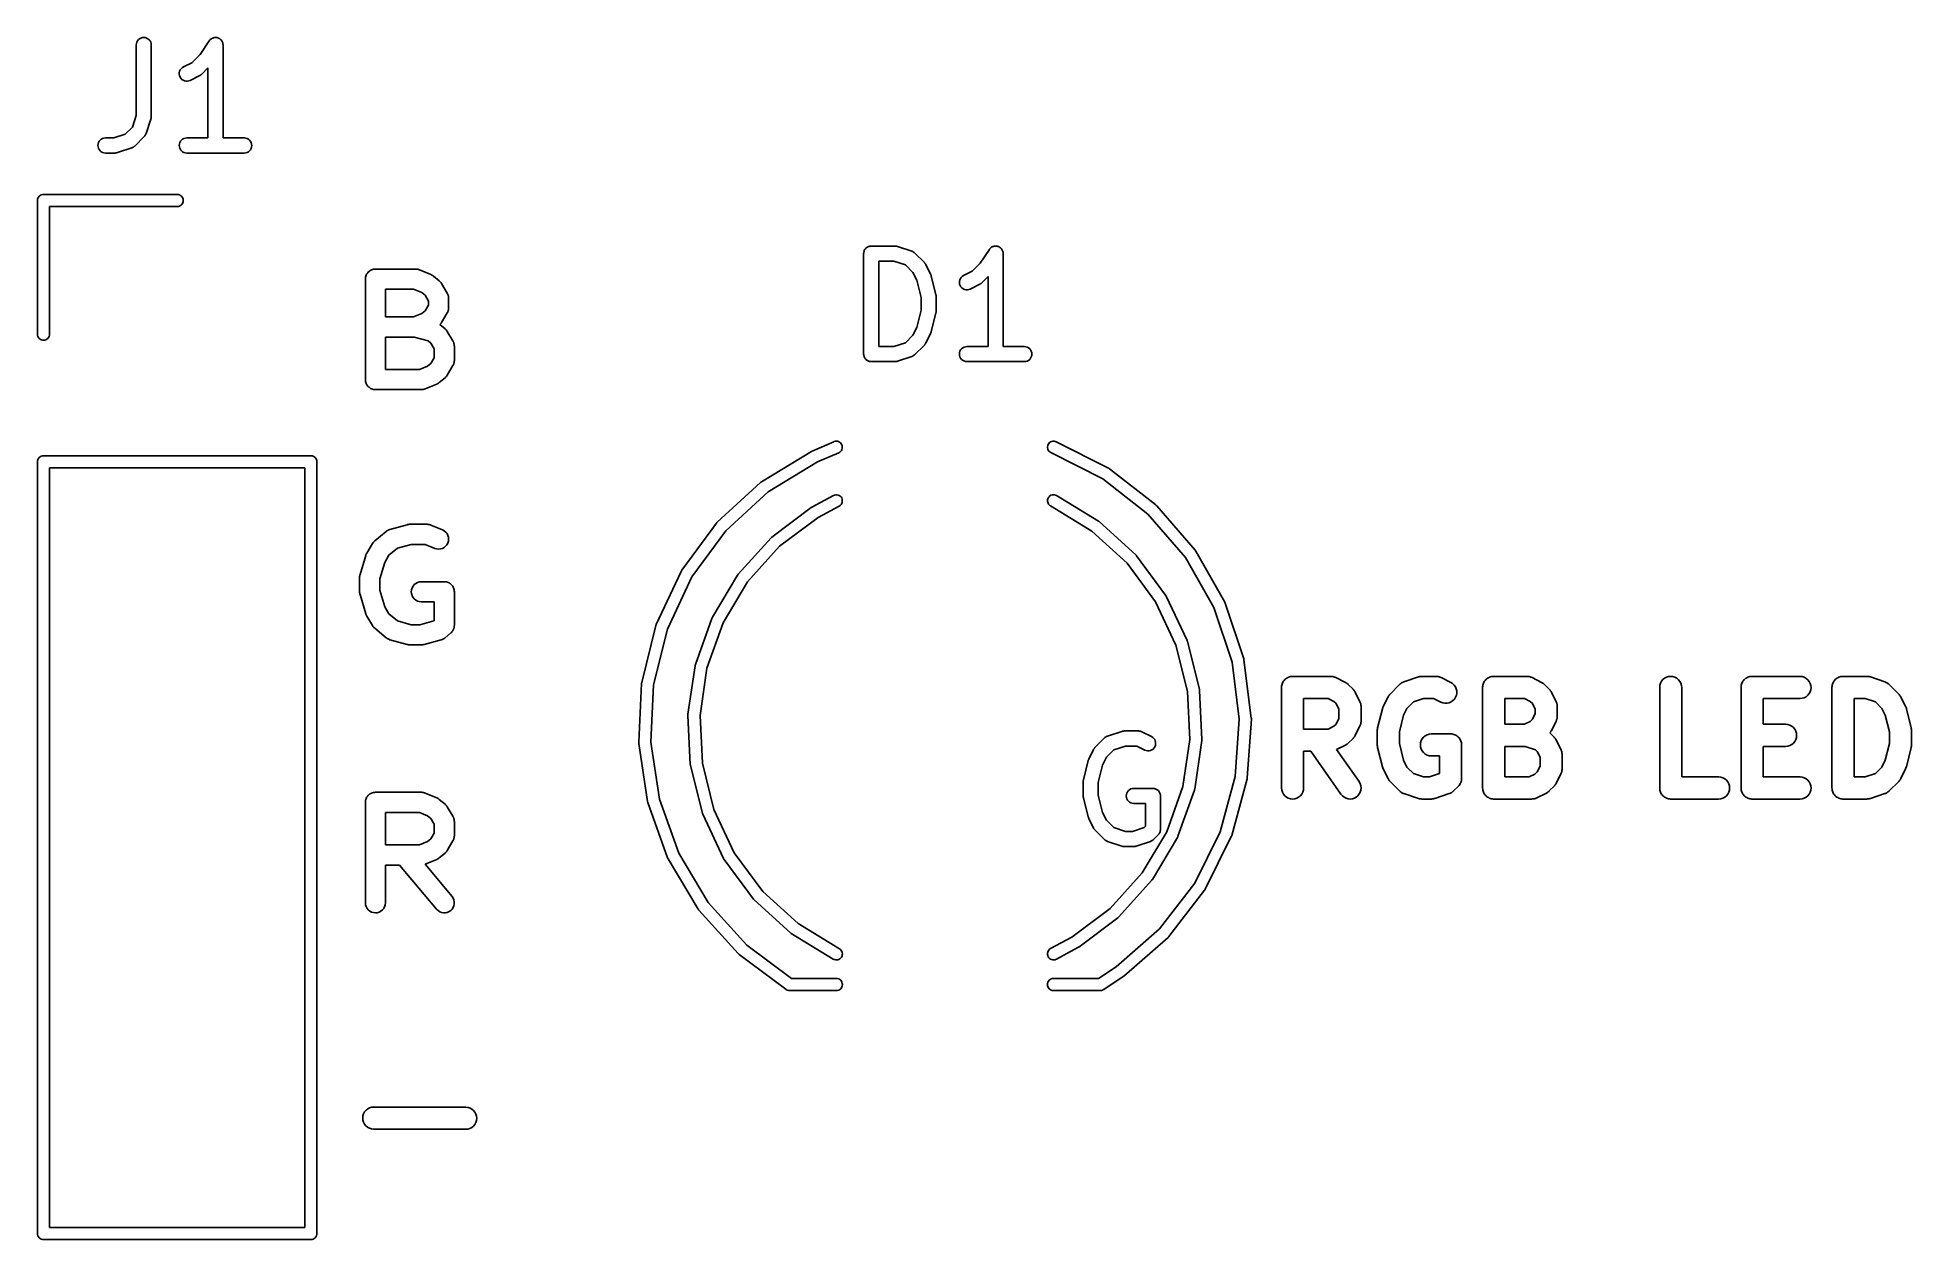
# Model space of a CAD drawing. Extents: x 5.125 to 5.859, y -4.07 to -3.599.
import ezdxf

# ---------------------------------------------------------------- set-up
doc = ezdxf.new("R2010")
doc.units = 0
doc.header["$MEASUREMENT"] = 0
doc.layers.add('BLACK', color=7, linetype='CONTINUOUS')

msp = doc.modelspace()

# ---------------------------------------------------------------- linework, layer by layer
at = {"layer": 'BLACK', "linetype": 'CONTINUOUS'}
for p, q in [((5.16392, -3.60167), (5.16399, -3.60109)), ((5.16392, -3.60171), (5.16392, -3.60167)), ((5.16392, -3.62935), (5.16392, -3.60171)), ((5.16399, -3.60109), (5.16416, -3.60054)), ((5.16416, -3.60054), (5.16444, -3.60004)), ((5.16444, -3.60004), (5.16481, -3.5996)), ((5.16481, -3.5996), (5.16526, -3.59924)), ((5.16526, -3.59924), (5.16577, -3.59897)), ((5.16577, -3.59897), (5.16632, -3.59881)), ((5.16632, -3.59881), (5.1669, -3.59876)), ((5.1669, -3.59876), (5.16747, -3.59882)), ((5.16747, -3.59882), (5.16802, -3.59899)), ((5.16802, -3.59899), (5.16853, -3.59926)), ((5.16853, -3.59926), (5.16897, -3.59963)), ((5.16897, -3.59963), (5.16934, -3.60007)), ((5.16934, -3.60007), (5.16961, -3.60058)), ((5.16961, -3.60058), (5.16977, -3.60113)), ((5.16977, -3.60113), (5.16983, -3.60171)), ((5.16983, -3.60171), (5.16983, -3.62983)), ((5.18895, -3.60545), (5.19254, -3.60007)), ((5.19254, -3.60007), (5.19256, -3.60004)), ((5.19256, -3.60004), (5.19275, -3.59981)), ((5.19256, -3.60004), (5.19256, -3.60004)), ((5.19256, -3.60004), (5.19256, -3.60004)), ((5.19256, -3.60004), (5.19256, -3.60004)), ((5.19275, -3.59981), (5.19293, -3.5996)), ((5.19293, -3.5996), (5.19294, -3.59959)), ((5.19293, -3.5996), (5.19293, -3.5996)), ((5.19294, -3.59959), (5.19317, -3.59941)), ((5.19317, -3.59941), (5.19338, -3.59924)), ((5.19338, -3.59924), (5.19339, -3.59923)), ((5.19338, -3.59924), (5.19338, -3.59924)), ((5.19339, -3.59923), (5.19365, -3.59909)), ((5.19365, -3.59909), (5.19389, -3.59897)), ((5.19389, -3.59897), (5.19389, -3.59897)), ((5.19389, -3.59897), (5.1939, -3.59897)), ((5.1939, -3.59897), (5.19418, -3.59888)), ((5.19418, -3.59888), (5.19444, -3.59881)), ((5.19444, -3.59881), (5.19445, -3.59881)), ((5.19445, -3.59881), (5.19473, -3.59878)), ((5.19445, -3.59881), (5.19445, -3.59881)), ((5.19473, -3.59878), (5.19502, -3.59876)), ((5.19502, -3.59876), (5.19502, -3.59876)), ((5.19502, -3.59876), (5.19532, -3.59879)), ((5.19502, -3.59876), (5.19502, -3.59876)), ((5.19532, -3.59879), (5.19559, -3.59882)), ((5.19559, -3.59882), (5.19559, -3.59882)), ((5.19559, -3.59882), (5.1956, -3.59882)), ((5.1956, -3.59882), (5.19589, -3.59891)), ((5.19589, -3.59891), (5.19614, -3.59899)), ((5.19614, -3.59899), (5.19614, -3.59899)), ((5.19614, -3.59899), (5.19615, -3.59899)), ((5.19615, -3.59899), (5.1964, -3.59913)), ((5.1964, -3.59913), (5.19665, -3.59926)), ((5.19665, -3.59926), (5.19665, -3.59926)), ((5.19665, -3.59926), (5.19665, -3.59926)), ((5.19665, -3.59926), (5.19687, -3.59944)), ((5.19687, -3.59944), (5.19709, -3.59963)), ((5.19709, -3.59963), (5.19709, -3.59963)), ((5.19709, -3.59963), (5.1971, -3.59963)), ((5.1971, -3.59963), (5.19729, -3.59987)), ((5.19729, -3.59987), (5.19746, -3.60007)), ((5.19746, -3.60007), (5.19746, -3.60008)), ((5.19746, -3.60008), (5.19746, -3.60008)), ((5.19746, -3.60008), (5.19761, -3.60035)), ((5.19761, -3.60035), (5.19773, -3.60058)), ((5.19773, -3.60058), (5.19773, -3.60058)), ((5.19773, -3.60058), (5.19773, -3.60059)), ((5.19773, -3.60059), (5.19781, -3.60087)), ((5.19781, -3.60087), (5.19789, -3.60113)), ((5.19789, -3.60113), (5.19789, -3.60114)), ((5.19789, -3.60114), (5.1979, -3.60114)), ((5.1979, -3.60114), (5.19792, -3.60143)), ((5.19792, -3.60143), (5.19795, -3.60171)), ((5.19795, -3.60171), (5.19795, -3.63813)), ((5.18095, -3.61201), (5.18119, -3.61149)), ((5.18119, -3.61149), (5.18152, -3.61102)), ((5.18152, -3.61102), (5.18194, -3.61062)), ((5.18194, -3.61062), (5.18243, -3.61032)), ((5.18243, -3.61032), (5.18575, -3.60865)), ((5.18575, -3.60865), (5.18895, -3.60545)), ((5.19205, -3.61071), (5.18959, -3.61317)), ((5.19205, -3.63813), (5.19205, -3.61071)), ((5.1808, -3.61315), (5.18082, -3.61257)), ((5.1809, -3.61372), (5.1808, -3.61315)), ((5.18082, -3.61257), (5.18095, -3.61201)), ((5.1811, -3.61426), (5.1809, -3.61372)), ((5.1814, -3.61475), (5.1811, -3.61426)), ((5.1818, -3.61517), (5.1814, -3.61475)), ((5.18226, -3.61551), (5.1818, -3.61517)), ((5.18279, -3.61575), (5.18226, -3.61551)), ((5.18335, -3.61588), (5.18279, -3.61575)), ((5.18392, -3.6159), (5.18335, -3.61588)), ((5.18449, -3.61581), (5.18392, -3.6159)), ((5.18503, -3.61562), (5.18449, -3.61581)), ((5.18507, -3.6156), (5.18503, -3.61562)), ((5.18882, -3.61372), (5.18507, -3.6156)), ((5.18896, -3.61363), (5.18882, -3.61372)), ((5.18911, -3.61356), (5.18896, -3.61363)), ((5.1892, -3.61348), (5.18911, -3.61356)), ((5.18931, -3.61342), (5.1892, -3.61348)), ((5.18943, -3.6133), (5.18931, -3.61342)), ((5.18956, -3.6132), (5.18943, -3.6133)), ((5.18959, -3.61317), (5.18956, -3.6132)), ((5.16242, -3.63386), (5.16392, -3.62935)), ((5.16968, -3.63076), (5.1678, -3.63639)), ((5.16971, -3.6306), (5.16968, -3.63076)), ((5.16976, -3.63044), (5.16971, -3.6306)), ((5.16978, -3.63032), (5.16976, -3.63044)), ((5.16981, -3.6302), (5.16978, -3.63032)), ((5.16983, -3.62987), (5.16981, -3.63004)), ((5.16981, -3.63004), (5.16981, -3.6302)), ((5.16983, -3.62983), (5.16983, -3.62987)), ((5.14893, -3.64106), (5.14899, -3.64048)), ((5.14899, -3.64048), (5.14916, -3.63993)), ((5.14916, -3.63993), (5.14943, -3.63943)), ((5.14943, -3.63943), (5.1498, -3.63898)), ((5.1498, -3.63898), (5.15024, -3.63862)), ((5.15024, -3.63862), (5.15075, -3.63835)), ((5.15075, -3.63835), (5.1513, -3.63818)), ((5.1513, -3.63818), (5.15188, -3.63813)), ((5.15188, -3.63813), (5.15515, -3.63813)), ((5.15515, -3.63813), (5.15966, -3.63662)), ((5.15966, -3.63662), (5.16242, -3.63386)), ((5.16709, -3.63754), (5.16334, -3.64129)), ((5.16714, -3.63747), (5.16709, -3.63754)), ((5.16721, -3.63742), (5.16714, -3.63747)), ((5.16733, -3.63725), (5.16721, -3.63742)), ((5.16746, -3.6371), (5.16733, -3.63725)), ((5.1675, -3.63702), (5.16746, -3.6371)), ((5.16755, -3.63695), (5.1675, -3.63702)), ((5.16763, -3.63677), (5.16755, -3.63695)), ((5.16773, -3.63659), (5.16763, -3.63677)), ((5.16775, -3.63651), (5.16773, -3.63659)), ((5.16779, -3.63643), (5.16775, -3.63651)), ((5.1678, -3.63639), (5.16779, -3.63643)), ((5.1808, -3.64106), (5.18086, -3.64048)), ((5.18086, -3.64048), (5.18103, -3.63993)), ((5.18103, -3.63993), (5.1813, -3.63943)), ((5.1813, -3.63943), (5.18167, -3.63898)), ((5.18167, -3.63898), (5.18212, -3.63862)), ((5.18212, -3.63862), (5.18262, -3.63835)), ((5.18262, -3.63835), (5.18318, -3.63818)), ((5.18318, -3.63818), (5.18375, -3.63813)), ((5.18375, -3.63813), (5.19205, -3.63813)), ((5.19795, -3.63813), (5.20625, -3.63813)), ((5.20625, -3.63813), (5.20629, -3.63813)), ((5.20629, -3.63813), (5.20686, -3.63819)), ((5.20686, -3.63819), (5.20741, -3.63836)), ((5.20741, -3.63836), (5.20791, -3.63864)), ((5.20791, -3.63864), (5.20836, -3.63901)), ((5.20836, -3.63901), (5.20872, -3.63946)), ((5.20872, -3.63946), (5.20898, -3.63997)), ((5.20898, -3.63997), (5.20915, -3.64052)), ((5.20915, -3.64052), (5.2092, -3.6411)), ((5.14898, -3.64163), (5.14893, -3.64106)), ((5.14914, -3.64218), (5.14898, -3.64163)), ((5.14941, -3.64269), (5.14914, -3.64218)), ((5.14977, -3.64314), (5.14941, -3.64269)), ((5.15021, -3.64351), (5.14977, -3.64314)), ((5.15072, -3.64379), (5.15021, -3.64351)), ((5.15126, -3.64397), (5.15072, -3.64379)), ((5.15184, -3.64403), (5.15126, -3.64397)), ((5.15188, -3.64403), (5.15184, -3.64403)), ((5.15563, -3.64403), (5.15188, -3.64403)), ((5.15579, -3.64401), (5.15563, -3.64403)), ((5.15596, -3.64401), (5.15579, -3.64401)), ((5.15608, -3.64399), (5.15596, -3.64401)), ((5.1562, -3.64397), (5.15608, -3.64399)), ((5.15636, -3.64393), (5.1562, -3.64397)), ((5.15652, -3.64389), (5.15636, -3.64393)), ((5.15656, -3.64388), (5.15652, -3.64389)), ((5.16219, -3.642), (5.15656, -3.64388)), ((5.16227, -3.64197), (5.16219, -3.642)), ((5.16235, -3.64194), (5.16227, -3.64197)), ((5.16253, -3.64185), (5.16235, -3.64194)), ((5.16271, -3.64177), (5.16253, -3.64185)), ((5.16278, -3.64172), (5.16271, -3.64177)), ((5.16286, -3.64168), (5.16278, -3.64172)), ((5.16302, -3.64155), (5.16286, -3.64168)), ((5.16318, -3.64144), (5.16302, -3.64155)), ((5.16324, -3.64137), (5.16318, -3.64144)), ((5.16331, -3.64132), (5.16324, -3.64137)), ((5.16334, -3.64129), (5.16331, -3.64132)), ((5.18085, -3.64163), (5.1808, -3.64106)), ((5.18101, -3.64218), (5.18085, -3.64163)), ((5.18128, -3.64269), (5.18101, -3.64218)), ((5.18164, -3.64314), (5.18128, -3.64269)), ((5.18208, -3.64351), (5.18164, -3.64314)), ((5.18259, -3.64379), (5.18208, -3.64351)), ((5.18314, -3.64397), (5.18259, -3.64379)), ((5.18371, -3.64403), (5.18314, -3.64397)), ((5.18375, -3.64403), (5.18371, -3.64403)), ((5.20625, -3.64403), (5.18375, -3.64403)), ((5.20682, -3.64397), (5.20625, -3.64403)), ((5.20737, -3.64381), (5.20682, -3.64397)), ((5.20788, -3.64354), (5.20737, -3.64381)), ((5.20833, -3.64317), (5.20788, -3.64354)), ((5.20869, -3.64273), (5.20833, -3.64317)), ((5.20897, -3.64222), (5.20869, -3.64273)), ((5.20914, -3.64167), (5.20897, -3.64222)), ((5.2092, -3.6411), (5.20914, -3.64167)), ((5.12526, -3.66264), (5.12531, -3.66217)), ((5.12528, -3.66275), (5.12526, -3.66264)), ((5.12528, -3.71512), (5.12528, -3.66275)), ((5.12531, -3.66217), (5.12544, -3.66173)), ((5.12544, -3.66173), (5.12566, -3.66132)), ((5.12566, -3.66132), (5.12596, -3.66096)), ((5.12596, -3.66096), (5.12632, -3.66066)), ((5.12632, -3.66066), (5.12673, -3.66044)), ((5.12673, -3.66044), (5.12717, -3.66031)), ((5.12717, -3.66031), (5.12752, -3.66028)), ((5.12752, -3.66028), (5.12764, -3.66026)), ((5.12752, -3.66028), (5.12752, -3.66028)), ((5.12764, -3.66026), (5.12775, -3.66028)), ((5.12775, -3.66028), (5.18012, -3.66028)), ((5.18012, -3.66028), (5.18046, -3.66031)), ((5.18046, -3.66031), (5.18091, -3.66044)), ((5.18091, -3.66044), (5.18132, -3.66066)), ((5.18132, -3.66066), (5.18168, -3.66096)), ((5.18168, -3.66096), (5.18197, -3.66132)), ((5.18197, -3.66132), (5.18219, -3.66173)), ((5.18219, -3.66173), (5.18233, -3.66217)), ((5.18233, -3.66217), (5.18237, -3.66264)), ((5.18237, -3.66264), (5.18233, -3.6631)), ((5.18012, -3.665), (5.13, -3.665)), ((5.13, -3.665), (5.13, -3.71512)), ((5.18046, -3.66497), (5.18012, -3.665)), ((5.18091, -3.66483), (5.18046, -3.66497)), ((5.18132, -3.66461), (5.18091, -3.66483)), ((5.18168, -3.66432), (5.18132, -3.66461)), ((5.18197, -3.66396), (5.18168, -3.66432)), ((5.18219, -3.66355), (5.18197, -3.66396)), ((5.18233, -3.6631), (5.18219, -3.66355)), ((5.44887, -3.6834), (5.4489, -3.68312)), ((5.44887, -3.68342), (5.44887, -3.6834)), ((5.44887, -3.68344), (5.44887, -3.68342)), ((5.44887, -3.68342), (5.44887, -3.68342)), ((5.44887, -3.68342), (5.44887, -3.68342)), ((5.44887, -3.72281), (5.44887, -3.68344)), ((5.4489, -3.68312), (5.44893, -3.68285)), ((5.44893, -3.68283), (5.44902, -3.68256)), ((5.44893, -3.68284), (5.44893, -3.68283)), ((5.44893, -3.68285), (5.44893, -3.68284)), ((5.44902, -3.68256), (5.4491, -3.6823)), ((5.4491, -3.68229), (5.44911, -3.68228)), ((5.4491, -3.6823), (5.4491, -3.68229)), ((5.44911, -3.68228), (5.44924, -3.68203)), ((5.44924, -3.68203), (5.44937, -3.68179)), ((5.44937, -3.68179), (5.44938, -3.68178)), ((5.44938, -3.68178), (5.44939, -3.68177)), ((5.44939, -3.68177), (5.44956, -3.68156)), ((5.44956, -3.68156), (5.44974, -3.68134)), ((5.44974, -3.68134), (5.44975, -3.68134)), ((5.44975, -3.68134), (5.44976, -3.68133)), ((5.44976, -3.68133), (5.44997, -3.68116)), ((5.44997, -3.68116), (5.45019, -3.68098)), ((5.45019, -3.68098), (5.4502, -3.68098)), ((5.4502, -3.68098), (5.45021, -3.68097)), ((5.45021, -3.68097), (5.45045, -3.68084)), ((5.45045, -3.68084), (5.4507, -3.68071)), ((5.4507, -3.68071), (5.45071, -3.68071)), ((5.45071, -3.68071), (5.45072, -3.6807)), ((5.45072, -3.6807), (5.45098, -3.68062)), ((5.45098, -3.68062), (5.45125, -3.68054)), ((5.45125, -3.68054), (5.45126, -3.68054)), ((5.45126, -3.68054), (5.45127, -3.68054)), ((5.45127, -3.68054), (5.45155, -3.68051)), ((5.45155, -3.68051), (5.45182, -3.68049)), ((5.45182, -3.68049), (5.4612, -3.68049)), ((5.4612, -3.68049), (5.46124, -3.68049)), ((5.46124, -3.68049), (5.4614, -3.68051)), ((5.4614, -3.68051), (5.46157, -3.68051)), ((5.46157, -3.68051), (5.46169, -3.68054)), ((5.46169, -3.68054), (5.46181, -3.68055)), ((5.46181, -3.68055), (5.46197, -3.6806)), ((5.46197, -3.6806), (5.46213, -3.68064)), ((5.46213, -3.68064), (5.46775, -3.68251)), ((5.46775, -3.68251), (5.46779, -3.68253)), ((5.46779, -3.68253), (5.46787, -3.68256)), ((5.46787, -3.68256), (5.46795, -3.68259)), ((5.46795, -3.68259), (5.46813, -3.68268)), ((5.46813, -3.68268), (5.46832, -3.68277)), ((5.46832, -3.68277), (5.46839, -3.68282)), ((5.46839, -3.68282), (5.46846, -3.68286)), ((5.46846, -3.68286), (5.46862, -3.68299)), ((5.46862, -3.68299), (5.46878, -3.68311)), ((5.46878, -3.68311), (5.46884, -3.68317)), ((5.46884, -3.68317), (5.46891, -3.68323)), ((5.46891, -3.68323), (5.47266, -3.68698)), ((5.49452, -3.68718), (5.49811, -3.6818)), ((5.49811, -3.6818), (5.49813, -3.68177)), ((5.49813, -3.68177), (5.49831, -3.68155)), ((5.49813, -3.68177), (5.49813, -3.68177)), ((5.49813, -3.68177), (5.49813, -3.68177)), ((5.49813, -3.68177), (5.49813, -3.68177)), ((5.49831, -3.68155), (5.4985, -3.68133)), ((5.4985, -3.68133), (5.49873, -3.68115)), ((5.4985, -3.68133), (5.4985, -3.68133)), ((5.4985, -3.68133), (5.4985, -3.68133)), ((5.49873, -3.68115), (5.49895, -3.68097)), ((5.49895, -3.68097), (5.49921, -3.68083)), ((5.49895, -3.68097), (5.49895, -3.68097)), ((5.49895, -3.68097), (5.49895, -3.68097)), ((5.49921, -3.68083), (5.49946, -3.6807)), ((5.49946, -3.6807), (5.49973, -3.68062)), ((5.49946, -3.6807), (5.49946, -3.6807)), ((5.49946, -3.6807), (5.49946, -3.6807)), ((5.49973, -3.68062), (5.50001, -3.68054)), ((5.50001, -3.68054), (5.50002, -3.68054)), ((5.50002, -3.68054), (5.50029, -3.68051)), ((5.50002, -3.68054), (5.50002, -3.68054)), ((5.50029, -3.68051), (5.50059, -3.68049)), ((5.50059, -3.68049), (5.50059, -3.68049)), ((5.50059, -3.68049), (5.50087, -3.68052)), ((5.50059, -3.68049), (5.50059, -3.68049)), ((5.50087, -3.68052), (5.50116, -3.68055)), ((5.50116, -3.68055), (5.50116, -3.68055)), ((5.50116, -3.68055), (5.50116, -3.68055)), ((5.50116, -3.68055), (5.50143, -3.68063)), ((5.50143, -3.68063), (5.50171, -3.68072)), ((5.50171, -3.68072), (5.50171, -3.68072)), ((5.50171, -3.68072), (5.50171, -3.68072)), ((5.50171, -3.68072), (5.50195, -3.68085)), ((5.50195, -3.68085), (5.50222, -3.68099)), ((5.50222, -3.68099), (5.50222, -3.68099)), ((5.50222, -3.68099), (5.50222, -3.68099)), ((5.50222, -3.68099), (5.50243, -3.68117)), ((5.50243, -3.68117), (5.50266, -3.68136)), ((5.50266, -3.68136), (5.50266, -3.68136)), ((5.50266, -3.68136), (5.50266, -3.68136)), ((5.50266, -3.68136), (5.50284, -3.68158)), ((5.50284, -3.68158), (5.50303, -3.68181)), ((5.50303, -3.68181), (5.50303, -3.68181)), ((5.50303, -3.68181), (5.50303, -3.68181)), ((5.50303, -3.68181), (5.50316, -3.68206)), ((5.50316, -3.68206), (5.5033, -3.68231)), ((5.5033, -3.68231), (5.5033, -3.68232)), ((5.5033, -3.68232), (5.5033, -3.68232)), ((5.5033, -3.68232), (5.50338, -3.68258)), ((5.50338, -3.68258), (5.50346, -3.68287)), ((5.50346, -3.68287), (5.50346, -3.68287)), ((5.50346, -3.68287), (5.50346, -3.68287)), ((5.50346, -3.68287), (5.50349, -3.68316)), ((5.50349, -3.68316), (5.50352, -3.68344)), ((5.50352, -3.68344), (5.50352, -3.71986)), ((5.25378, -3.69262), (5.25389, -3.69227)), ((5.25389, -3.69227), (5.254, -3.69191)), ((5.254, -3.6919), (5.25401, -3.69189)), ((5.254, -3.69191), (5.254, -3.6919)), ((5.25401, -3.69189), (5.25419, -3.69156)), ((5.25419, -3.69156), (5.25436, -3.69124)), ((5.25436, -3.69124), (5.25437, -3.69123)), ((5.25437, -3.69123), (5.25438, -3.69122)), ((5.25438, -3.69122), (5.25462, -3.69093)), ((5.25462, -3.69093), (5.25485, -3.69065)), ((5.25485, -3.69065), (5.25486, -3.69064)), ((5.25486, -3.69064), (5.25487, -3.69063)), ((5.25487, -3.69063), (5.25516, -3.6904)), ((5.25516, -3.6904), (5.25545, -3.69016)), ((5.25545, -3.69016), (5.25546, -3.69015)), ((5.25546, -3.69015), (5.25547, -3.69015)), ((5.25547, -3.69015), (5.2558, -3.68998)), ((5.2558, -3.68998), (5.25613, -3.6898)), ((5.25613, -3.6898), (5.25614, -3.6898)), ((5.25614, -3.6898), (5.25615, -3.68979)), ((5.25615, -3.68979), (5.25651, -3.68969)), ((5.25651, -3.68969), (5.25686, -3.68958)), ((5.25686, -3.68958), (5.25688, -3.68958)), ((5.25688, -3.68958), (5.25689, -3.68957)), ((5.25689, -3.68957), (5.25726, -3.68954)), ((5.25726, -3.68954), (5.25763, -3.6895)), ((5.25763, -3.6895), (5.27337, -3.6895)), ((5.27337, -3.6895), (5.27339, -3.6895)), ((5.27339, -3.6895), (5.27339, -3.6895)), ((5.27339, -3.6895), (5.27339, -3.6895)), ((5.27339, -3.6895), (5.27343, -3.6895)), ((5.27343, -3.6895), (5.27379, -3.68954)), ((5.27379, -3.68954), (5.27415, -3.68958)), ((5.27415, -3.68958), (5.27417, -3.68959)), ((5.27417, -3.68959), (5.27419, -3.68959)), ((5.27419, -3.68959), (5.27454, -3.6897)), ((5.27454, -3.6897), (5.27489, -3.68981)), ((5.27489, -3.68981), (5.27939, -3.69168)), ((5.27939, -3.69168), (5.27944, -3.6917)), ((5.27944, -3.6917), (5.27959, -3.69179)), ((5.27959, -3.69179), (5.27976, -3.69186)), ((5.27976, -3.69186), (5.27993, -3.69197)), ((5.27993, -3.69197), (5.28011, -3.69208)), ((5.28011, -3.69208), (5.28025, -3.69219)), ((5.28025, -3.69219), (5.28039, -3.69229)), ((5.28039, -3.69229), (5.28264, -3.69417)), ((5.45477, -3.68639), (5.45477, -3.71986)), ((5.46072, -3.68639), (5.45477, -3.68639)), ((5.46523, -3.6879), (5.46072, -3.68639)), ((5.46814, -3.69081), (5.46523, -3.6879)), ((5.46966, -3.69384), (5.46814, -3.69081)), ((5.47266, -3.68698), (5.47269, -3.68701)), ((5.47269, -3.68701), (5.47279, -3.68714)), ((5.47279, -3.68714), (5.4729, -3.68726)), ((5.4729, -3.68726), (5.47297, -3.68736)), ((5.47297, -3.68736), (5.47305, -3.68746)), ((5.47305, -3.68746), (5.47312, -3.6876)), ((5.47312, -3.6876), (5.47321, -3.68774)), ((5.47321, -3.68774), (5.47509, -3.69149)), ((5.47509, -3.69149), (5.4751, -3.69153)), ((5.4751, -3.69153), (5.47511, -3.69154)), ((5.47511, -3.69154), (5.47512, -3.69156)), ((5.47512, -3.69156), (5.47521, -3.69181)), ((5.47521, -3.69181), (5.4753, -3.69207)), ((5.4753, -3.69207), (5.4753, -3.69208)), ((5.4753, -3.69208), (5.47531, -3.6921)), ((5.47531, -3.6921), (5.47718, -3.6996)), ((5.48751, -3.69235), (5.488, -3.69205)), ((5.488, -3.69205), (5.49132, -3.69039)), ((5.49132, -3.69039), (5.49452, -3.68718)), ((5.25369, -3.69339), (5.25373, -3.69302)), ((5.25369, -3.69341), (5.25369, -3.69339)), ((5.25369, -3.69344), (5.25369, -3.69341)), ((5.25369, -3.69341), (5.25369, -3.69341)), ((5.25369, -3.69341), (5.25369, -3.69341)), ((5.25369, -3.73281), (5.25369, -3.69344)), ((5.25373, -3.69302), (5.25377, -3.69265)), ((5.25377, -3.69264), (5.25378, -3.69262)), ((5.25377, -3.69265), (5.25377, -3.69264)), ((5.26156, -3.69738), (5.26156, -3.70825)), ((5.27259, -3.69738), (5.26156, -3.69738)), ((5.27581, -3.69872), (5.27259, -3.69738)), ((5.27709, -3.69979), (5.27581, -3.69872)), ((5.28264, -3.69417), (5.28269, -3.6942)), ((5.28269, -3.6942), (5.28286, -3.69438)), ((5.28286, -3.69438), (5.28304, -3.69455)), ((5.28304, -3.69455), (5.28312, -3.69466)), ((5.28312, -3.69466), (5.28322, -3.69476)), ((5.28322, -3.69476), (5.28335, -3.69496)), ((5.28335, -3.69496), (5.2835, -3.69516)), ((5.2835, -3.69516), (5.28575, -3.69891)), ((5.28575, -3.69891), (5.28578, -3.69896)), ((5.28578, -3.69896), (5.28589, -3.6992)), ((5.28589, -3.6992), (5.28601, -3.69944)), ((5.28601, -3.69944), (5.28605, -3.69955)), ((5.28605, -3.69955), (5.2861, -3.69966)), ((5.2861, -3.69966), (5.28616, -3.69992)), ((5.47137, -3.70068), (5.46966, -3.69384)), ((5.47718, -3.6996), (5.47719, -3.69964)), ((5.47719, -3.69964), (5.4772, -3.69969)), ((5.48637, -3.69488), (5.48639, -3.69431)), ((5.48646, -3.69545), (5.48637, -3.69488)), ((5.48639, -3.69431), (5.48652, -3.69375)), ((5.48667, -3.69599), (5.48646, -3.69545)), ((5.48652, -3.69375), (5.48676, -3.69322)), ((5.48697, -3.69648), (5.48667, -3.69599)), ((5.48676, -3.69322), (5.48709, -3.69275)), ((5.48736, -3.6969), (5.48697, -3.69648)), ((5.48709, -3.69275), (5.48751, -3.69235)), ((5.48783, -3.69724), (5.48736, -3.6969)), ((5.48835, -3.69748), (5.48783, -3.69724)), ((5.48891, -3.69761), (5.48835, -3.69748)), ((5.48949, -3.69764), (5.48891, -3.69761)), ((5.49006, -3.69755), (5.48949, -3.69764)), ((5.4906, -3.69735), (5.49006, -3.69755)), ((5.49064, -3.69733), (5.4906, -3.69735)), ((5.49439, -3.69546), (5.49064, -3.69733)), ((5.49453, -3.69537), (5.49439, -3.69546)), ((5.49468, -3.69529), (5.49453, -3.69537)), ((5.49477, -3.69521), (5.49468, -3.69529)), ((5.49488, -3.69515), (5.49477, -3.69521)), ((5.495, -3.69503), (5.49488, -3.69515)), ((5.49513, -3.69493), (5.495, -3.69503)), ((5.49515, -3.6949), (5.49513, -3.69493)), ((5.49761, -3.69244), (5.49515, -3.6949)), ((5.49761, -3.71986), (5.49761, -3.69244)), ((5.27259, -3.70825), (5.27581, -3.70691)), ((5.27581, -3.70691), (5.27709, -3.70584)), ((5.27844, -3.70203), (5.27709, -3.69979)), ((5.27709, -3.70584), (5.27844, -3.7036)), ((5.27844, -3.7036), (5.27844, -3.70203)), ((5.28575, -3.70671), (5.2835, -3.71046)), ((5.28586, -3.70647), (5.28575, -3.70671)), ((5.28599, -3.70624), (5.28586, -3.70647)), ((5.28603, -3.70613), (5.28599, -3.70624)), ((5.28608, -3.70602), (5.28603, -3.70613)), ((5.28614, -3.70576), (5.28608, -3.70602)), ((5.28622, -3.70551), (5.28614, -3.70576)), ((5.28616, -3.69992), (5.28624, -3.70017)), ((5.28624, -3.70539), (5.28622, -3.70551)), ((5.28624, -3.70017), (5.28625, -3.70029)), ((5.28627, -3.70528), (5.28624, -3.70539)), ((5.28625, -3.70029), (5.28627, -3.70041)), ((5.28627, -3.70041), (5.28628, -3.70067)), ((5.28628, -3.70501), (5.28627, -3.70528)), ((5.28628, -3.70067), (5.28631, -3.70094)), ((5.28631, -3.70474), (5.28628, -3.70501)), ((5.28631, -3.70094), (5.28631, -3.70469)), ((5.28631, -3.70469), (5.28631, -3.70474)), ((5.46966, -3.71241), (5.47137, -3.70557)), ((5.47137, -3.70557), (5.47137, -3.70068)), ((5.47718, -3.70665), (5.47531, -3.71415)), ((5.47719, -3.7066), (5.47718, -3.70665)), ((5.47721, -3.70655), (5.47719, -3.7066)), ((5.4772, -3.69969), (5.47722, -3.69974)), ((5.47723, -3.70632), (5.47721, -3.70655)), ((5.47722, -3.69974), (5.47724, -3.69997)), ((5.47727, -3.70608), (5.47723, -3.70632)), ((5.47724, -3.69997), (5.47727, -3.70021)), ((5.47727, -3.70021), (5.47727, -3.70026)), ((5.47727, -3.70026), (5.47727, -3.70031)), ((5.47727, -3.70031), (5.47727, -3.70594)), ((5.47727, -3.70594), (5.47727, -3.70598)), ((5.47727, -3.70598), (5.47727, -3.70603)), ((5.47727, -3.70603), (5.47727, -3.70608)), ((5.26156, -3.70825), (5.27259, -3.70825)), ((5.283, -3.71112), (5.28288, -3.71123)), ((5.28288, -3.71123), (5.28489, -3.71291)), ((5.28309, -3.71101), (5.283, -3.71112)), ((5.28318, -3.71092), (5.28309, -3.71101)), ((5.28332, -3.71071), (5.28318, -3.71092)), ((5.28347, -3.71051), (5.28332, -3.71071)), ((5.2835, -3.71046), (5.28347, -3.71051)), ((5.28489, -3.71291), (5.28494, -3.71295)), ((5.28494, -3.71295), (5.28511, -3.71313)), ((5.28511, -3.71313), (5.28529, -3.71329)), ((5.28529, -3.71329), (5.28537, -3.7134)), ((5.28537, -3.7134), (5.28547, -3.7135)), ((5.28547, -3.7135), (5.2856, -3.71371)), ((5.2856, -3.71371), (5.28575, -3.71391)), ((5.28575, -3.71391), (5.288, -3.71766)), ((5.46814, -3.71544), (5.46966, -3.71241)), ((5.47529, -3.71422), (5.47519, -3.71448)), ((5.4753, -3.71419), (5.47529, -3.71421)), ((5.47529, -3.71421), (5.47529, -3.71422)), ((5.47531, -3.71415), (5.4753, -3.71419)), ((5.12531, -3.71546), (5.12528, -3.71512)), ((5.12544, -3.71591), (5.12531, -3.71546)), ((5.12566, -3.71632), (5.12544, -3.71591)), ((5.12596, -3.71668), (5.12566, -3.71632)), ((5.12632, -3.71697), (5.12596, -3.71668)), ((5.12673, -3.71719), (5.12632, -3.71697)), ((5.12717, -3.71733), (5.12673, -3.71719)), ((5.12764, -3.71737), (5.12717, -3.71733)), ((5.1281, -3.71733), (5.12764, -3.71737)), ((5.12855, -3.71719), (5.1281, -3.71733)), ((5.12896, -3.71697), (5.12855, -3.71719)), ((5.12932, -3.71668), (5.12896, -3.71697)), ((5.12961, -3.71632), (5.12932, -3.71668)), ((5.12983, -3.71591), (5.12961, -3.71632)), ((5.12997, -3.71546), (5.12983, -3.71591)), ((5.13, -3.71512), (5.12997, -3.71546)), ((5.26156, -3.71612), (5.26156, -3.72887)), ((5.27284, -3.71612), (5.26156, -3.71612)), ((5.27825, -3.71763), (5.27284, -3.71612)), ((5.27934, -3.71853), (5.27825, -3.71763)), ((5.28069, -3.72078), (5.27934, -3.71853)), ((5.28069, -3.72422), (5.28069, -3.72078)), ((5.288, -3.71766), (5.28803, -3.71771)), ((5.28803, -3.71771), (5.28814, -3.71795)), ((5.28814, -3.71795), (5.28826, -3.71819)), ((5.28826, -3.71819), (5.2883, -3.7183)), ((5.2883, -3.7183), (5.28835, -3.71841)), ((5.28835, -3.71841), (5.28841, -3.71867)), ((5.28841, -3.71867), (5.28849, -3.71892)), ((5.28849, -3.71892), (5.2885, -3.71904)), ((5.2885, -3.71904), (5.28852, -3.71916)), ((5.28852, -3.71916), (5.28853, -3.71942)), ((5.28853, -3.71942), (5.28856, -3.71969)), ((5.28856, -3.71969), (5.28856, -3.72531)), ((5.45477, -3.71986), (5.46072, -3.71986)), ((5.46072, -3.71986), (5.46523, -3.71835)), ((5.46523, -3.71835), (5.46814, -3.71544)), ((5.47266, -3.71927), (5.46891, -3.72302)), ((5.47276, -3.71915), (5.47266, -3.71927)), ((5.47288, -3.71903), (5.47276, -3.71915)), ((5.47295, -3.71892), (5.47288, -3.71903)), ((5.47302, -3.71883), (5.47295, -3.71892)), ((5.4731, -3.71868), (5.47302, -3.71883)), ((5.47319, -3.71854), (5.4731, -3.71868)), ((5.47321, -3.71851), (5.47319, -3.71854)), ((5.47509, -3.71476), (5.47321, -3.71851)), ((5.4751, -3.71473), (5.47509, -3.71474)), ((5.47509, -3.71474), (5.47509, -3.71476)), ((5.47519, -3.71448), (5.4751, -3.71473)), ((5.48642, -3.72222), (5.4866, -3.72167)), ((5.4866, -3.72167), (5.48687, -3.72116)), ((5.48687, -3.72116), (5.48724, -3.72072)), ((5.48724, -3.72072), (5.48768, -3.72035)), ((5.48768, -3.72035), (5.48819, -3.72008)), ((5.48819, -3.72008), (5.48874, -3.71991)), ((5.48874, -3.71991), (5.48932, -3.71986)), ((5.48932, -3.71986), (5.49761, -3.71986)), ((5.50352, -3.71986), (5.51181, -3.71986)), ((5.51181, -3.71986), (5.51186, -3.71986)), ((5.51186, -3.71986), (5.51243, -3.71992)), ((5.51243, -3.71992), (5.51298, -3.7201)), ((5.51298, -3.7201), (5.51348, -3.72037)), ((5.51348, -3.72037), (5.51392, -3.72074)), ((5.51392, -3.72074), (5.51429, -3.72119)), ((5.51429, -3.72119), (5.51455, -3.7217)), ((5.26156, -3.72887), (5.27484, -3.72887)), ((5.27484, -3.72887), (5.27806, -3.72753)), ((5.27806, -3.72753), (5.27934, -3.72646)), ((5.27934, -3.72646), (5.28069, -3.72422)), ((5.288, -3.72734), (5.28575, -3.73109)), ((5.28811, -3.7271), (5.288, -3.72734)), ((5.28824, -3.72686), (5.28811, -3.7271)), ((5.28828, -3.72675), (5.28824, -3.72686)), ((5.28833, -3.72664), (5.28828, -3.72675)), ((5.28839, -3.72638), (5.28833, -3.72664)), ((5.28847, -3.72613), (5.28839, -3.72638)), ((5.28849, -3.72601), (5.28847, -3.72613)), ((5.28852, -3.7259), (5.28849, -3.72601)), ((5.28853, -3.72563), (5.28852, -3.7259)), ((5.28856, -3.72537), (5.28853, -3.72563)), ((5.28856, -3.72531), (5.28856, -3.72537)), ((5.4489, -3.72309), (5.44887, -3.72281)), ((5.44892, -3.72336), (5.4489, -3.72309)), ((5.44892, -3.72337), (5.44892, -3.72336)), ((5.44893, -3.72338), (5.44892, -3.72337)), ((5.44901, -3.72365), (5.44893, -3.72338)), ((5.44908, -3.72392), (5.44901, -3.72365)), ((5.44909, -3.72393), (5.44908, -3.72392)), ((5.44909, -3.72394), (5.44909, -3.72393)), ((5.44922, -3.72418), (5.44909, -3.72394)), ((5.44935, -3.72443), (5.44922, -3.72418)), ((5.44936, -3.72444), (5.44935, -3.72443)), ((5.44954, -3.72466), (5.44936, -3.72444)), ((5.44936, -3.72444), (5.44936, -3.72444)), ((5.44971, -3.72488), (5.44954, -3.72466)), ((5.44972, -3.72488), (5.44971, -3.72488)), ((5.44973, -3.72489), (5.44972, -3.72488)), ((5.44994, -3.72507), (5.44973, -3.72489)), ((5.45015, -3.72525), (5.44994, -3.72507)), ((5.45016, -3.72525), (5.45015, -3.72525)), ((5.45017, -3.72526), (5.45016, -3.72525)), ((5.45041, -3.72539), (5.45017, -3.72526)), ((5.45066, -3.72552), (5.45041, -3.72539)), ((5.45067, -3.72553), (5.45066, -3.72552)), ((5.45068, -3.72553), (5.45067, -3.72553)), ((5.45094, -3.72561), (5.45068, -3.72553)), ((5.45121, -3.7257), (5.45094, -3.72561)), ((5.45122, -3.7257), (5.45121, -3.7257)), ((5.45123, -3.7257), (5.45122, -3.7257)), ((5.4515, -3.72573), (5.45123, -3.7257)), ((5.45178, -3.72576), (5.4515, -3.72573)), ((5.4518, -3.72576), (5.45178, -3.72576)), ((5.45182, -3.72576), (5.4518, -3.72576)), ((5.4518, -3.72576), (5.4518, -3.72576)), ((5.4518, -3.72576), (5.4518, -3.72576)), ((5.4612, -3.72576), (5.45182, -3.72576)), ((5.46136, -3.72575), (5.4612, -3.72576)), ((5.46153, -3.72574), (5.46136, -3.72575)), ((5.46165, -3.72572), (5.46153, -3.72574)), ((5.46177, -3.72571), (5.46165, -3.72572)), ((5.46193, -3.72566), (5.46177, -3.72571)), ((5.46209, -3.72562), (5.46193, -3.72566)), ((5.46213, -3.72561), (5.46209, -3.72562)), ((5.46775, -3.72374), (5.46213, -3.72561)), ((5.46783, -3.7237), (5.46775, -3.72374)), ((5.46792, -3.72368), (5.46783, -3.7237)), ((5.4681, -3.72358), (5.46792, -3.72368)), ((5.46828, -3.7235), (5.4681, -3.72358)), ((5.46835, -3.72345), (5.46828, -3.7235)), ((5.46843, -3.72341), (5.46835, -3.72345)), ((5.46859, -3.72329), (5.46843, -3.72341)), ((5.46875, -3.72317), (5.46859, -3.72329)), ((5.46881, -3.72311), (5.46875, -3.72317)), ((5.46888, -3.72305), (5.46881, -3.72311)), ((5.46891, -3.72302), (5.46888, -3.72305)), ((5.48636, -3.72279), (5.48642, -3.72222)), ((5.48642, -3.72336), (5.48636, -3.72279)), ((5.48658, -3.72392), (5.48642, -3.72336)), ((5.48685, -3.72443), (5.48658, -3.72392)), ((5.48721, -3.72488), (5.48685, -3.72443)), ((5.48765, -3.72525), (5.48721, -3.72488)), ((5.48815, -3.72552), (5.48765, -3.72525)), ((5.4887, -3.7257), (5.48815, -3.72552)), ((5.48928, -3.72576), (5.4887, -3.7257)), ((5.48932, -3.72576), (5.48928, -3.72576)), ((5.51181, -3.72576), (5.48932, -3.72576)), ((5.51239, -3.72571), (5.51181, -3.72576)), ((5.51294, -3.72554), (5.51239, -3.72571)), ((5.51345, -3.72527), (5.51294, -3.72554)), ((5.5139, -3.72491), (5.51345, -3.72527)), ((5.51426, -3.72446), (5.5139, -3.72491)), ((5.51454, -3.72395), (5.51426, -3.72446)), ((5.51471, -3.7234), (5.51454, -3.72395)), ((5.51455, -3.7217), (5.51471, -3.72226)), ((5.51471, -3.72226), (5.51477, -3.72283)), ((5.51477, -3.72283), (5.51471, -3.7234)), ((5.25373, -3.73318), (5.25369, -3.73281)), ((5.25376, -3.73355), (5.25373, -3.73318)), ((5.25376, -3.73356), (5.25376, -3.73355)), ((5.25376, -3.73357), (5.25376, -3.73356)), ((5.25387, -3.73393), (5.25376, -3.73357)), ((5.25398, -3.73429), (5.25387, -3.73393)), ((5.25398, -3.7343), (5.25398, -3.73429)), ((5.25399, -3.73431), (5.25398, -3.7343)), ((5.25416, -3.73464), (5.25399, -3.73431)), ((5.25433, -3.73497), (5.25416, -3.73464)), ((5.25434, -3.73498), (5.25433, -3.73497)), ((5.25435, -3.73499), (5.25434, -3.73498)), ((5.25458, -3.73528), (5.25435, -3.73499)), ((5.25481, -3.73556), (5.25458, -3.73528)), ((5.25482, -3.73557), (5.25481, -3.73556)), ((5.25483, -3.73558), (5.25482, -3.73557)), ((5.25512, -3.73582), (5.25483, -3.73558)), ((5.2554, -3.73606), (5.25512, -3.73582)), ((5.25541, -3.73607), (5.2554, -3.73606)), ((5.25542, -3.73607), (5.25541, -3.73607)), ((5.25575, -3.73625), (5.25542, -3.73607)), ((5.25608, -3.73643), (5.25575, -3.73625)), ((5.28164, -3.73457), (5.27714, -3.73644)), ((5.2818, -3.73449), (5.28164, -3.73457)), ((5.28196, -3.73442), (5.2818, -3.73449)), ((5.28213, -3.7343), (5.28196, -3.73442)), ((5.28231, -3.73421), (5.28213, -3.7343)), ((5.28245, -3.73409), (5.28231, -3.73421)), ((5.2826, -3.73399), (5.28245, -3.73409)), ((5.28264, -3.73396), (5.2826, -3.73399)), ((5.28489, -3.73209), (5.28264, -3.73396)), ((5.28507, -3.73191), (5.28489, -3.73209)), ((5.28525, -3.73174), (5.28507, -3.73191)), ((5.28534, -3.73164), (5.28525, -3.73174)), ((5.28543, -3.73154), (5.28534, -3.73164)), ((5.28557, -3.73133), (5.28543, -3.73154)), ((5.28572, -3.73113), (5.28557, -3.73133)), ((5.28575, -3.73109), (5.28572, -3.73113)), ((5.25609, -3.73643), (5.25608, -3.73643)), ((5.2561, -3.73644), (5.25609, -3.73643)), ((5.25645, -3.73655), (5.2561, -3.73644)), ((5.25681, -3.73666), (5.25645, -3.73655)), ((5.25682, -3.73666), (5.25681, -3.73666)), ((5.25683, -3.73667), (5.25682, -3.73666)), ((5.25721, -3.73671), (5.25683, -3.73667)), ((5.25757, -3.73675), (5.25721, -3.73671)), ((5.2576, -3.73675), (5.25757, -3.73675)), ((5.25763, -3.73675), (5.2576, -3.73675)), ((5.2576, -3.73675), (5.2576, -3.73675)), ((5.2576, -3.73675), (5.2576, -3.73675)), ((5.27562, -3.73675), (5.25763, -3.73675)), ((5.27599, -3.73671), (5.27562, -3.73675)), ((5.27635, -3.73668), (5.27599, -3.73671)), ((5.27637, -3.73667), (5.27635, -3.73668)), ((5.27639, -3.73667), (5.27637, -3.73667)), ((5.27674, -3.73657), (5.27639, -3.73667)), ((5.27709, -3.73647), (5.27674, -3.73657)), ((5.27712, -3.73645), (5.27709, -3.73647)), ((5.27713, -3.73645), (5.27712, -3.73645)), ((5.27712, -3.73645), (5.27712, -3.73645)), ((5.27714, -3.73644), (5.27713, -3.73645)), ((5.42874, -3.76081), (5.43722, -3.75713)), ((5.43722, -3.75713), (5.43725, -3.75712)), ((5.43725, -3.75712), (5.43769, -3.75698)), ((5.43769, -3.75698), (5.43815, -3.75694)), ((5.43815, -3.75694), (5.43861, -3.75698)), ((5.43861, -3.75698), (5.43905, -3.75711)), ((5.43905, -3.75711), (5.43946, -3.75733)), ((5.43946, -3.75733), (5.43981, -3.75762)), ((5.43981, -3.75762), (5.44011, -3.75797)), ((5.44011, -3.75797), (5.44033, -3.75837)), ((5.44033, -3.75837), (5.44047, -3.75881)), ((5.52099, -3.75865), (5.52116, -3.75822)), ((5.52116, -3.75822), (5.52141, -3.75783)), ((5.52141, -3.75783), (5.52173, -3.7575)), ((5.52173, -3.7575), (5.52211, -3.75724)), ((5.52211, -3.75724), (5.52253, -3.75705)), ((5.52253, -3.75705), (5.52298, -3.75695)), ((5.52298, -3.75695), (5.52344, -3.75694)), ((5.52344, -3.75694), (5.5239, -3.75702)), ((5.5239, -3.75702), (5.52433, -3.75719)), ((5.52433, -3.75719), (5.54483, -3.76755)), ((5.12526, -3.765), (5.12531, -3.76454)), ((5.12528, -3.76512), (5.12526, -3.765)), ((5.12528, -4.06725), (5.12528, -3.76512)), ((5.12531, -3.76454), (5.12544, -3.76409)), ((5.12544, -3.76409), (5.12566, -3.76368)), ((5.12566, -3.76368), (5.12596, -3.76332)), ((5.12596, -3.76332), (5.12632, -3.76303)), ((5.12632, -3.76303), (5.12673, -3.76281)), ((5.12673, -3.76281), (5.12717, -3.76267)), ((5.12717, -3.76267), (5.12752, -3.76264)), ((5.12752, -3.76264), (5.12764, -3.76263)), ((5.12764, -3.76263), (5.12775, -3.76264)), ((5.12775, -3.76264), (5.23225, -3.76264)), ((5.23225, -3.76264), (5.23236, -3.76263)), ((5.23236, -3.76263), (5.23248, -3.76264)), ((5.23248, -3.76264), (5.23248, -3.76264)), ((5.23248, -3.76264), (5.23283, -3.76267)), ((5.23283, -3.76267), (5.23327, -3.76281)), ((5.23327, -3.76281), (5.23368, -3.76303)), ((5.23368, -3.76303), (5.23404, -3.76332)), ((5.23404, -3.76332), (5.23434, -3.76368)), ((5.23434, -3.76368), (5.23456, -3.76409)), ((5.23456, -3.76409), (5.23469, -3.76454)), ((5.23469, -3.76454), (5.23474, -3.765)), ((5.23474, -3.765), (5.23472, -3.76512)), ((5.23472, -3.76512), (5.23472, -4.06725)), ((5.40882, -3.77289), (5.42845, -3.76096)), ((5.43076, -3.76508), (5.41147, -3.77681)), ((5.42845, -3.76096), (5.42848, -3.76094)), ((5.42848, -3.76094), (5.42861, -3.76088)), ((5.42861, -3.76088), (5.42874, -3.76081)), ((5.4391, -3.76147), (5.43076, -3.76508)), ((5.4395, -3.76124), (5.4391, -3.76147)), ((5.43985, -3.76094), (5.4395, -3.76124)), ((5.44014, -3.76058), (5.43985, -3.76094)), ((5.44035, -3.76017), (5.44014, -3.76058)), ((5.44048, -3.75973), (5.44035, -3.76017)), ((5.44047, -3.75881), (5.44052, -3.75927)), ((5.44052, -3.75927), (5.44048, -3.75973)), ((5.52091, -3.7591), (5.52099, -3.75865)), ((5.52091, -3.75956), (5.52091, -3.7591)), ((5.52101, -3.76001), (5.52091, -3.75956)), ((5.52119, -3.76044), (5.52101, -3.76001)), ((5.52145, -3.76082), (5.52119, -3.76044)), ((5.52178, -3.76114), (5.52145, -3.76082)), ((5.52217, -3.76139), (5.52178, -3.76114)), ((5.5222, -3.76141), (5.52217, -3.76139)), ((5.5425, -3.77166), (5.5222, -3.76141)), ((5.13, -3.76736), (5.13, -4.065)), ((5.23, -3.76736), (5.13, -3.76736)), ((5.23, -4.065), (5.23, -3.76736)), ((5.40847, -3.77314), (5.40865, -3.77302)), ((5.40865, -3.77302), (5.40882, -3.77289)), ((5.56024, -3.78551), (5.5425, -3.77166)), ((5.54483, -3.76755), (5.54486, -3.76756)), ((5.54486, -3.76756), (5.54504, -3.76768)), ((5.54504, -3.76768), (5.54522, -3.76779)), ((5.54522, -3.76779), (5.56333, -3.78193)), ((5.39151, -3.78868), (5.40845, -3.77317)), ((5.41147, -3.77681), (5.39487, -3.79201)), ((5.40845, -3.77317), (5.40847, -3.77314)), ((5.42859, -3.78279), (5.43705, -3.77822)), ((5.43705, -3.77822), (5.43708, -3.7782)), ((5.43708, -3.7782), (5.4375, -3.77803)), ((5.4375, -3.77803), (5.43796, -3.77794)), ((5.43796, -3.77794), (5.43842, -3.77795)), ((5.43842, -3.77795), (5.43887, -3.77804)), ((5.43887, -3.77804), (5.4393, -3.77822)), ((5.4393, -3.77822), (5.43968, -3.77848)), ((5.43968, -3.77848), (5.44, -3.7788)), ((5.44, -3.7788), (5.44026, -3.77919)), ((5.44026, -3.77919), (5.44043, -3.77961)), ((5.44043, -3.77961), (5.44052, -3.78007)), ((5.44052, -3.78007), (5.44052, -3.78053)), ((5.52088, -3.78038), (5.52091, -3.77992)), ((5.52095, -3.78084), (5.52088, -3.78038)), ((5.52091, -3.77992), (5.52103, -3.77947)), ((5.52103, -3.77947), (5.52123, -3.77906)), ((5.52123, -3.77906), (5.52151, -3.77869)), ((5.52151, -3.77869), (5.52186, -3.77838)), ((5.52186, -3.77838), (5.52225, -3.77815)), ((5.52225, -3.77815), (5.52269, -3.778)), ((5.52269, -3.778), (5.52315, -3.77794)), ((5.52315, -3.77794), (5.52361, -3.77796)), ((5.52361, -3.77796), (5.52405, -3.77808)), ((5.52405, -3.77808), (5.52447, -3.77828)), ((5.52447, -3.77828), (5.5409, -3.78823)), ((5.41292, -3.79449), (5.4283, -3.78298)), ((5.43099, -3.78687), (5.41593, -3.79813)), ((5.4283, -3.78298), (5.42833, -3.78296)), ((5.42833, -3.78296), (5.42846, -3.78288)), ((5.42846, -3.78288), (5.42859, -3.78279)), ((5.4393, -3.78237), (5.43099, -3.78687)), ((5.43968, -3.78212), (5.4393, -3.78237)), ((5.44, -3.78179), (5.43968, -3.78212)), ((5.44026, -3.7814), (5.44, -3.78179)), ((5.44043, -3.78098), (5.44026, -3.7814)), ((5.44052, -3.78053), (5.44043, -3.78098)), ((5.52109, -3.78127), (5.52095, -3.78084)), ((5.52132, -3.78167), (5.52109, -3.78127)), ((5.52163, -3.78202), (5.52132, -3.78167)), ((5.52199, -3.7823), (5.52163, -3.78202)), ((5.52202, -3.78232), (5.52199, -3.7823)), ((5.53825, -3.79215), (5.52202, -3.78232)), ((5.57495, -3.80255), (5.56024, -3.78551)), ((5.56333, -3.78193), (5.56335, -3.78195)), ((5.56335, -3.78195), (5.56351, -3.7821)), ((5.56351, -3.7821), (5.56366, -3.78225)), ((5.56366, -3.78225), (5.57868, -3.79964)), ((5.25736, -3.79604), (5.26186, -3.79229)), ((5.26186, -3.79229), (5.2619, -3.79226)), ((5.2619, -3.79226), (5.26193, -3.79224)), ((5.26193, -3.79224), (5.26196, -3.79221)), ((5.26196, -3.79221), (5.26225, -3.79202)), ((5.26225, -3.79202), (5.26254, -3.79183)), ((5.26254, -3.79183), (5.26257, -3.79182)), ((5.26257, -3.79182), (5.26261, -3.7918)), ((5.26261, -3.7918), (5.26293, -3.79167)), ((5.26293, -3.79167), (5.26325, -3.79154)), ((5.26325, -3.79154), (5.26329, -3.79154)), ((5.26329, -3.79154), (5.26332, -3.79152)), ((5.26332, -3.79152), (5.27007, -3.78965)), ((5.27007, -3.78965), (5.27012, -3.78963)), ((5.27012, -3.78963), (5.27024, -3.78961)), ((5.27024, -3.78961), (5.27036, -3.78958)), ((5.27036, -3.78958), (5.27062, -3.78955)), ((5.27062, -3.78955), (5.27088, -3.78951)), ((5.27088, -3.78951), (5.271, -3.78951)), ((5.271, -3.78951), (5.27112, -3.7895)), ((5.27112, -3.7895), (5.27787, -3.7895)), ((5.27787, -3.7895), (5.27789, -3.7895)), ((5.27789, -3.7895), (5.27789, -3.7895)), ((5.27789, -3.7895), (5.27789, -3.7895)), ((5.27789, -3.7895), (5.27793, -3.7895)), ((5.27793, -3.7895), (5.27829, -3.78954)), ((5.27829, -3.78954), (5.27865, -3.78958)), ((5.27865, -3.78958), (5.27867, -3.78959)), ((5.27867, -3.78959), (5.27869, -3.78959)), ((5.27869, -3.78959), (5.27904, -3.7897)), ((5.27904, -3.7897), (5.27939, -3.78981)), ((5.27939, -3.78981), (5.28389, -3.79168)), ((5.28389, -3.79168), (5.28394, -3.7917)), ((5.28394, -3.7917), (5.28461, -3.79208)), ((5.28461, -3.79208), (5.2852, -3.79257)), ((5.2852, -3.79257), (5.28568, -3.79317)), ((5.28568, -3.79317), (5.28603, -3.79385)), ((5.28603, -3.79385), (5.28624, -3.79459)), ((5.28624, -3.79459), (5.28631, -3.79536)), ((5.3776, -3.80754), (5.3912, -3.78903)), ((5.39487, -3.79201), (5.38154, -3.81015)), ((5.3912, -3.78903), (5.39122, -3.789)), ((5.39122, -3.789), (5.39137, -3.78884)), ((5.39137, -3.78884), (5.39151, -3.78868)), ((5.39973, -3.80907), (5.41258, -3.7948)), ((5.41258, -3.7948), (5.4126, -3.79477)), ((5.4126, -3.79477), (5.41276, -3.79463)), ((5.41276, -3.79463), (5.41292, -3.79449)), ((5.5521, -3.80479), (5.53825, -3.79215)), ((5.5409, -3.78823), (5.54093, -3.78825)), ((5.54093, -3.78825), (5.5411, -3.78838)), ((5.5411, -3.78838), (5.54127, -3.7885)), ((5.54127, -3.7885), (5.55545, -3.80146)), ((5.25161, -3.80918), (5.25386, -3.80168)), ((5.25386, -3.80168), (5.25387, -3.80163)), ((5.25387, -3.80163), (5.2539, -3.80156)), ((5.2539, -3.80156), (5.25392, -3.80148)), ((5.25392, -3.80148), (5.25405, -3.8012)), ((5.25405, -3.8012), (5.25417, -3.80092)), ((5.25417, -3.80092), (5.25422, -3.80086)), ((5.25422, -3.80086), (5.25425, -3.80079)), ((5.25425, -3.80079), (5.2565, -3.79704)), ((5.2565, -3.79704), (5.25653, -3.79699)), ((5.25653, -3.79699), (5.25668, -3.79679)), ((5.25668, -3.79679), (5.25682, -3.79659)), ((5.25682, -3.79659), (5.25691, -3.79649)), ((5.25691, -3.79649), (5.257, -3.79638)), ((5.257, -3.79638), (5.25718, -3.79622)), ((5.25718, -3.79622), (5.25736, -3.79604)), ((5.26291, -3.80166), (5.26126, -3.80442)), ((5.26625, -3.79888), (5.26291, -3.80166)), ((5.27166, -3.79738), (5.26625, -3.79888)), ((5.27709, -3.79738), (5.27166, -3.79738)), ((5.28086, -3.79895), (5.27709, -3.79738)), ((5.28159, -3.79917), (5.28086, -3.79895)), ((5.28236, -3.79925), (5.28159, -3.79917)), ((5.28312, -3.79918), (5.28236, -3.79925)), ((5.28386, -3.79896), (5.28312, -3.79918)), ((5.28454, -3.7986), (5.28386, -3.79896)), ((5.28514, -3.79812), (5.28454, -3.7986)), ((5.28563, -3.79753), (5.28514, -3.79812)), ((5.286, -3.79685), (5.28563, -3.79753)), ((5.28623, -3.79612), (5.286, -3.79685)), ((5.28631, -3.79536), (5.28623, -3.79612)), ((5.41593, -3.79813), (5.40339, -3.81206)), ((5.55545, -3.80146), (5.55548, -3.80148)), ((5.55548, -3.80148), (5.55562, -3.80164)), ((5.55562, -3.80164), (5.55576, -3.8018)), ((5.55576, -3.8018), (5.56716, -3.81726)), ((5.57868, -3.79964), (5.5787, -3.79967)), ((5.5787, -3.79967), (5.57882, -3.79984)), ((5.57882, -3.79984), (5.57894, -3.80002)), ((5.57894, -3.80002), (5.59029, -3.81999)), ((5.25146, -3.80994), (5.2515, -3.80972)), ((5.2515, -3.80972), (5.25153, -3.80949)), ((5.25153, -3.80949), (5.25157, -3.80934)), ((5.25157, -3.80934), (5.25161, -3.80918)), ((5.26126, -3.80442), (5.25931, -3.81089)), ((5.36761, -3.82874), (5.37736, -3.80794)), ((5.37736, -3.80794), (5.37737, -3.80791)), ((5.37737, -3.80791), (5.37749, -3.80772)), ((5.37749, -3.80772), (5.3776, -3.80754)), ((5.38962, -3.82595), (5.39945, -3.80945)), ((5.39945, -3.80945), (5.39947, -3.80942)), ((5.39947, -3.80942), (5.3996, -3.80925)), ((5.3996, -3.80925), (5.39973, -3.80907)), ((5.56322, -3.81988), (5.5521, -3.80479)), ((5.58607, -3.82212), (5.57495, -3.80255)), ((5.25144, -3.81026), (5.25146, -3.8101)), ((5.25144, -3.81031), (5.25144, -3.81026)), ((5.25144, -3.81594), (5.25144, -3.81031)), ((5.25146, -3.8161), (5.25144, -3.81594)), ((5.25145, -3.81626), (5.25146, -3.8161)), ((5.25149, -3.81648), (5.25145, -3.81626)), ((5.25146, -3.8101), (5.25146, -3.80994)), ((5.25151, -3.8167), (5.25149, -3.81648)), ((5.25156, -3.81686), (5.25151, -3.8167)), ((5.25159, -3.81702), (5.25156, -3.81686)), ((5.25161, -3.81707), (5.25159, -3.81702)), ((5.25386, -3.82457), (5.25161, -3.81707)), ((5.25931, -3.81089), (5.25931, -3.81536)), ((5.25931, -3.81536), (5.26126, -3.82183)), ((5.27169, -3.81591), (5.27177, -3.81515)), ((5.27176, -3.81668), (5.27169, -3.81591)), ((5.27197, -3.81741), (5.27176, -3.81668)), ((5.27177, -3.81515), (5.27199, -3.81441)), ((5.27199, -3.81441), (5.27236, -3.81374)), ((5.27236, -3.81374), (5.27285, -3.81314)), ((5.27285, -3.81314), (5.27345, -3.81266)), ((5.27345, -3.81266), (5.27412, -3.8123)), ((5.27412, -3.8123), (5.27486, -3.81208)), ((5.27486, -3.81208), (5.27562, -3.812)), ((5.27562, -3.812), (5.28462, -3.812)), ((5.28462, -3.812), (5.28465, -3.812)), ((5.28465, -3.812), (5.28465, -3.812)), ((5.28465, -3.812), (5.28465, -3.812)), ((5.28465, -3.812), (5.28468, -3.812)), ((5.28468, -3.812), (5.28504, -3.81204)), ((5.28504, -3.81204), (5.28541, -3.81208)), ((5.28541, -3.81208), (5.28543, -3.81208)), ((5.28543, -3.81208), (5.28544, -3.81209)), ((5.28544, -3.81209), (5.2858, -3.8122)), ((5.2858, -3.8122), (5.28615, -3.81231)), ((5.28615, -3.81231), (5.28616, -3.81231)), ((5.28616, -3.81231), (5.28617, -3.81232)), ((5.28617, -3.81232), (5.2865, -3.8125)), ((5.2865, -3.8125), (5.28682, -3.81267)), ((5.28682, -3.81267), (5.28684, -3.81268)), ((5.28684, -3.81268), (5.28685, -3.81269)), ((5.28685, -3.81269), (5.28713, -3.81293)), ((5.28713, -3.81293), (5.28742, -3.81316)), ((5.28742, -3.81316), (5.28743, -3.81317)), ((5.28743, -3.81317), (5.28744, -3.81318)), ((5.28744, -3.81318), (5.28767, -3.81347)), ((5.28767, -3.81347), (5.2879, -3.81376)), ((5.2879, -3.81376), (5.28791, -3.81377)), ((5.28791, -3.81377), (5.28792, -3.81378)), ((5.28792, -3.81378), (5.28809, -3.81411)), ((5.28809, -3.81411), (5.28826, -3.81444)), ((5.28826, -3.81444), (5.28827, -3.81445)), ((5.28827, -3.81445), (5.28827, -3.81446)), ((5.28827, -3.81446), (5.28838, -3.81482)), ((5.28838, -3.81482), (5.28849, -3.81517)), ((5.28849, -3.81517), (5.28849, -3.81519)), ((5.28849, -3.81519), (5.28849, -3.8152)), ((5.28849, -3.8152), (5.28852, -3.81557)), ((5.28852, -3.81557), (5.28856, -3.81594)), ((5.28856, -3.81594), (5.28856, -3.82906)), ((5.38154, -3.81015), (5.37199, -3.83054)), ((5.40339, -3.81206), (5.39379, -3.82817)), ((5.26126, -3.82183), (5.26291, -3.82459)), ((5.27233, -3.81809), (5.27197, -3.81741)), ((5.27281, -3.81869), (5.27233, -3.81809)), ((5.2734, -3.81919), (5.27281, -3.81869)), ((5.27407, -3.81956), (5.2734, -3.81919)), ((5.27481, -3.81979), (5.27407, -3.81956)), ((5.27557, -3.81987), (5.27481, -3.81979)), ((5.27562, -3.81987), (5.27557, -3.81987)), ((5.28069, -3.81987), (5.27562, -3.81987)), ((5.28069, -3.82722), (5.28069, -3.81987)), ((5.5712, -3.83684), (5.56322, -3.81988)), ((5.56716, -3.81726), (5.56718, -3.81729)), ((5.56718, -3.81729), (5.56728, -3.81748)), ((5.56728, -3.81748), (5.56739, -3.81766)), ((5.56739, -3.81766), (5.57557, -3.83504)), ((5.59318, -3.84348), (5.58607, -3.82212)), ((5.59029, -3.81999), (5.59031, -3.82002)), ((5.59031, -3.82002), (5.59039, -3.82022)), ((5.59039, -3.82022), (5.59048, -3.82041)), ((5.59048, -3.82041), (5.59774, -3.84221)), ((5.25389, -3.82464), (5.25386, -3.82457)), ((5.2539, -3.82472), (5.25389, -3.82464)), ((5.25403, -3.82499), (5.2539, -3.82472)), ((5.25415, -3.82528), (5.25403, -3.82499)), ((5.25419, -3.82534), (5.25415, -3.82528)), ((5.25422, -3.82541), (5.25419, -3.82534)), ((5.25425, -3.82546), (5.25422, -3.82541)), ((5.2565, -3.82921), (5.25425, -3.82546)), ((5.25665, -3.82941), (5.2565, -3.82921)), ((5.25678, -3.82962), (5.25665, -3.82941)), ((5.25688, -3.82972), (5.25678, -3.82962)), ((5.25696, -3.82983), (5.25688, -3.82972)), ((5.25714, -3.83), (5.25696, -3.82983)), ((5.25731, -3.83017), (5.25714, -3.83)), ((5.25736, -3.83021), (5.25731, -3.83017)), ((5.26186, -3.83396), (5.25736, -3.83021)), ((5.26291, -3.82459), (5.26625, -3.82737)), ((5.26625, -3.82737), (5.27166, -3.82887)), ((5.27166, -3.82887), (5.27509, -3.82887)), ((5.27509, -3.82887), (5.2805, -3.82737)), ((5.2805, -3.82737), (5.28069, -3.82722)), ((5.28752, -3.8317), (5.28738, -3.83187)), ((5.28768, -3.83154), (5.28752, -3.8317)), ((5.28777, -3.83141), (5.28768, -3.83154)), ((5.28787, -3.83128), (5.28777, -3.83141)), ((5.28798, -3.83109), (5.28787, -3.83128)), ((5.28811, -3.8309), (5.28798, -3.83109)), ((5.28817, -3.83075), (5.28811, -3.8309)), ((5.28824, -3.83061), (5.28817, -3.83075)), ((5.28831, -3.83039), (5.28824, -3.83061)), ((5.2884, -3.83019), (5.28831, -3.83039)), ((5.28843, -3.83003), (5.2884, -3.83019)), ((5.28847, -3.82988), (5.28843, -3.83003)), ((5.2885, -3.82965), (5.28847, -3.82988)), ((5.28854, -3.82943), (5.2885, -3.82965)), ((5.28856, -3.82912), (5.28854, -3.82927)), ((5.28854, -3.82927), (5.28854, -3.82943)), ((5.28856, -3.82906), (5.28856, -3.82912)), ((5.36193, -3.85148), (5.36746, -3.82918)), ((5.37199, -3.83054), (5.36658, -3.85239)), ((5.36746, -3.82918), (5.36747, -3.82914)), ((5.36747, -3.82914), (5.36754, -3.82894)), ((5.36754, -3.82894), (5.36761, -3.82874)), ((5.38298, -3.84446), (5.38942, -3.82636)), ((5.39379, -3.82817), (5.38751, -3.84583)), ((5.38942, -3.82636), (5.38943, -3.82633)), ((5.38943, -3.82633), (5.38953, -3.82614)), ((5.38953, -3.82614), (5.38962, -3.82595)), ((5.26189, -3.83398), (5.26186, -3.83396)), ((5.26191, -3.83401), (5.26189, -3.83398)), ((5.2622, -3.8342), (5.26191, -3.83401)), ((5.26249, -3.83439), (5.2622, -3.8342)), ((5.26253, -3.83441), (5.26249, -3.83439)), ((5.26256, -3.83443), (5.26253, -3.83441)), ((5.26288, -3.83456), (5.26256, -3.83443)), ((5.2632, -3.83469), (5.26288, -3.83456)), ((5.26323, -3.8347), (5.2632, -3.83469)), ((5.26327, -3.83471), (5.26323, -3.8347)), ((5.26332, -3.83473), (5.26327, -3.83471)), ((5.27007, -3.8366), (5.26332, -3.83473)), ((5.27019, -3.83662), (5.27007, -3.8366)), ((5.27031, -3.83666), (5.27019, -3.83662)), ((5.27057, -3.83669), (5.27031, -3.83666)), ((5.27083, -3.83674), (5.27057, -3.83669)), ((5.27095, -3.83673), (5.27083, -3.83674)), ((5.27107, -3.83675), (5.27095, -3.83673)), ((5.27112, -3.83675), (5.27107, -3.83675)), ((5.27562, -3.83675), (5.27112, -3.83675)), ((5.27575, -3.83674), (5.27562, -3.83675)), ((5.27587, -3.83674), (5.27575, -3.83674)), ((5.27613, -3.8367), (5.27587, -3.83674)), ((5.27639, -3.83667), (5.27613, -3.8367)), ((5.27651, -3.83664), (5.27639, -3.83667)), ((5.27662, -3.83662), (5.27651, -3.83664)), ((5.27668, -3.8366), (5.27662, -3.83662)), ((5.28343, -3.83473), (5.27668, -3.8366)), ((5.28346, -3.83472), (5.28343, -3.83473)), ((5.2835, -3.83471), (5.28346, -3.83472)), ((5.28382, -3.83458), (5.2835, -3.83471)), ((5.28414, -3.83445), (5.28382, -3.83458)), ((5.28418, -3.83443), (5.28414, -3.83445)), ((5.28421, -3.83442), (5.28418, -3.83443)), ((5.2845, -3.83423), (5.28421, -3.83442)), ((5.28479, -3.83404), (5.2845, -3.83423)), ((5.28482, -3.83402), (5.28479, -3.83404)), ((5.28485, -3.83399), (5.28482, -3.83402)), ((5.28489, -3.83396), (5.28485, -3.83399)), ((5.28714, -3.83209), (5.28489, -3.83396)), ((5.28725, -3.83197), (5.28714, -3.83209)), ((5.28738, -3.83187), (5.28725, -3.83197)), ((5.57573, -3.85503), (5.5712, -3.83684)), ((5.57557, -3.83504), (5.57559, -3.83507)), ((5.57559, -3.83507), (5.57565, -3.83527)), ((5.57565, -3.83527), (5.57573, -3.83548)), ((5.57573, -3.83548), (5.58037, -3.85411)), ((5.38006, -3.86391), (5.38287, -3.84491)), ((5.38287, -3.84488), (5.38293, -3.84467)), ((5.38287, -3.84491), (5.38287, -3.84488)), ((5.38293, -3.84467), (5.38298, -3.84446)), ((5.38751, -3.84583), (5.38477, -3.86437)), ((5.59601, -3.86582), (5.59318, -3.84348)), ((5.59774, -3.84221), (5.59775, -3.84224)), ((5.59775, -3.84224), (5.59779, -3.84245)), ((5.59779, -3.84245), (5.59784, -3.84266)), ((5.59784, -3.84266), (5.60072, -3.86545)), ((5.36078, -3.87488), (5.36187, -3.85193)), ((5.36187, -3.8519), (5.3619, -3.85169)), ((5.36187, -3.85193), (5.36187, -3.8519)), ((5.3619, -3.85169), (5.36193, -3.85148)), ((5.36658, -3.85239), (5.36551, -3.87487)), ((5.61256, -3.85338), (5.6126, -3.85297)), ((5.61256, -3.85341), (5.61256, -3.85338)), ((5.61256, -3.85344), (5.61256, -3.85341)), ((5.61256, -3.85341), (5.61256, -3.85341)), ((5.61256, -3.85341), (5.61256, -3.85341)), ((5.61256, -3.89281), (5.61256, -3.85344)), ((5.6126, -3.85297), (5.61265, -3.85257)), ((5.61265, -3.85254), (5.61278, -3.85215)), ((5.61265, -3.85255), (5.61265, -3.85254)), ((5.61265, -3.85257), (5.61265, -3.85255)), ((5.61278, -3.85215), (5.6129, -3.85176)), ((5.6129, -3.85175), (5.61291, -3.85173)), ((5.6129, -3.85176), (5.6129, -3.85175)), ((5.61291, -3.85173), (5.61311, -3.85138)), ((5.61311, -3.85138), (5.6133, -3.85102)), ((5.6133, -3.85102), (5.61331, -3.85101)), ((5.61331, -3.85101), (5.61332, -3.85099)), ((5.61332, -3.85099), (5.61358, -3.85068)), ((5.61358, -3.85068), (5.61384, -3.85037)), ((5.61384, -3.85037), (5.61385, -3.85036)), ((5.61385, -3.85036), (5.61386, -3.85035)), ((5.61386, -3.85035), (5.61418, -3.85009)), ((5.61418, -3.85009), (5.61449, -3.84983)), ((5.61449, -3.84983), (5.61451, -3.84983)), ((5.61451, -3.84983), (5.61452, -3.84982)), ((5.61452, -3.84982), (5.61488, -3.84963)), ((5.61488, -3.84963), (5.61524, -3.84944)), ((5.61524, -3.84944), (5.61525, -3.84943)), ((5.61525, -3.84943), (5.61527, -3.84942)), ((5.61527, -3.84942), (5.61566, -3.84931)), ((5.61566, -3.84931), (5.61605, -3.84919)), ((5.61605, -3.84919), (5.61606, -3.84919)), ((5.61606, -3.84919), (5.61608, -3.84919)), ((5.61608, -3.84919), (5.61648, -3.84915)), ((5.61648, -3.84915), (5.61689, -3.84911)), ((5.61689, -3.84911), (5.63189, -3.84911)), ((5.63189, -3.84911), (5.63195, -3.84911)), ((5.63195, -3.84911), (5.63208, -3.84912)), ((5.63208, -3.84912), (5.6322, -3.84912)), ((5.6322, -3.84912), (5.63249, -3.84917)), ((5.63249, -3.84917), (5.63279, -3.8492)), ((5.63279, -3.8492), (5.63291, -3.84924)), ((5.63291, -3.84924), (5.63304, -3.84926)), ((5.63304, -3.84926), (5.63331, -3.84937)), ((5.63331, -3.84937), (5.63359, -3.84946)), ((5.63359, -3.84946), (5.63371, -3.84952)), ((5.63371, -3.84952), (5.63382, -3.84957)), ((5.63382, -3.84957), (5.63757, -3.85144)), ((5.63757, -3.85144), (5.63763, -3.85147)), ((5.63763, -3.85147), (5.63783, -3.8516)), ((5.63783, -3.8516), (5.63805, -3.85172)), ((5.63805, -3.85172), (5.63819, -3.85183)), ((5.63819, -3.85183), (5.63834, -3.85193)), ((5.63834, -3.85193), (5.63851, -3.8521)), ((5.63851, -3.8521), (5.6387, -3.85225)), ((5.6387, -3.85225), (5.64057, -3.85413)), ((5.65507, -3.856), (5.65882, -3.85225)), ((5.65882, -3.85225), (5.65886, -3.85221)), ((5.65886, -3.85221), (5.65896, -3.85213)), ((5.65896, -3.85213), (5.65905, -3.85204)), ((5.65905, -3.85204), (5.65929, -3.85187)), ((5.65929, -3.85187), (5.65953, -3.85168)), ((5.65953, -3.85168), (5.65964, -3.85162)), ((5.65964, -3.85162), (5.65974, -3.85155)), ((5.65974, -3.85155), (5.66001, -3.85143)), ((5.66001, -3.85143), (5.66028, -3.85129)), ((5.66028, -3.85129), (5.6604, -3.85126)), ((5.6604, -3.85126), (5.66051, -3.85121)), ((5.66051, -3.85121), (5.66614, -3.84933)), ((5.66614, -3.84933), (5.6662, -3.84931)), ((5.6662, -3.84931), (5.66643, -3.84926)), ((5.66643, -3.84926), (5.66667, -3.84919)), ((5.66667, -3.84919), (5.66685, -3.84917)), ((5.66685, -3.84917), (5.66702, -3.84914)), ((5.66702, -3.84914), (5.66727, -3.84913)), ((5.66727, -3.84913), (5.66751, -3.84911)), ((5.66751, -3.84911), (5.67313, -3.84911)), ((5.67313, -3.84911), (5.67319, -3.84911)), ((5.67319, -3.84911), (5.67332, -3.84912)), ((5.67332, -3.84912), (5.67345, -3.84912)), ((5.67345, -3.84912), (5.67374, -3.84917)), ((5.67374, -3.84917), (5.67403, -3.8492)), ((5.67403, -3.8492), (5.67415, -3.84924)), ((5.67415, -3.84924), (5.67428, -3.84926)), ((5.67428, -3.84926), (5.67456, -3.84937)), ((5.67456, -3.84937), (5.67484, -3.84946)), ((5.67484, -3.84946), (5.67495, -3.84952)), ((5.67495, -3.84952), (5.67507, -3.84957)), ((5.67507, -3.84957), (5.67882, -3.85144)), ((5.67882, -3.85144), (5.67887, -3.85147)), ((5.67887, -3.85147), (5.67958, -3.85193)), ((5.67958, -3.85193), (5.68019, -3.85252)), ((5.68019, -3.85252), (5.68067, -3.85321)), ((5.68067, -3.85321), (5.681, -3.85399)), ((5.6913, -3.85338), (5.69135, -3.85297)), ((5.6913, -3.85341), (5.6913, -3.85338)), ((5.6913, -3.85344), (5.6913, -3.85341)), ((5.6913, -3.85341), (5.6913, -3.85341)), ((5.6913, -3.85341), (5.6913, -3.85341)), ((5.6913, -3.89281), (5.6913, -3.85344)), ((5.69135, -3.85297), (5.69139, -3.85257)), ((5.69139, -3.85254), (5.69152, -3.85215)), ((5.69139, -3.85255), (5.69139, -3.85254)), ((5.69139, -3.85257), (5.69139, -3.85255)), ((5.69152, -3.85215), (5.69164, -3.85176)), ((5.69164, -3.85175), (5.69165, -3.85173)), ((5.69164, -3.85176), (5.69164, -3.85175)), ((5.69165, -3.85173), (5.69185, -3.85138)), ((5.69185, -3.85138), (5.69204, -3.85102)), ((5.69204, -3.85102), (5.69205, -3.85101)), ((5.69205, -3.85101), (5.69206, -3.85099)), ((5.69206, -3.85099), (5.69232, -3.85068)), ((5.69232, -3.85068), (5.69258, -3.85037)), ((5.69258, -3.85037), (5.69259, -3.85036)), ((5.69259, -3.85036), (5.6926, -3.85035)), ((5.6926, -3.85035), (5.69292, -3.85009)), ((5.69292, -3.85009), (5.69323, -3.84983)), ((5.69323, -3.84983), (5.69325, -3.84983)), ((5.69325, -3.84983), (5.69326, -3.84982)), ((5.69326, -3.84982), (5.69362, -3.84963)), ((5.69362, -3.84963), (5.69398, -3.84944)), ((5.69398, -3.84944), (5.69399, -3.84943)), ((5.69399, -3.84943), (5.69401, -3.84942)), ((5.69401, -3.84942), (5.6944, -3.84931)), ((5.6944, -3.84931), (5.69479, -3.84919)), ((5.69479, -3.84919), (5.6948, -3.84919)), ((5.6948, -3.84919), (5.69482, -3.84919)), ((5.69482, -3.84919), (5.69522, -3.84915)), ((5.69522, -3.84915), (5.69563, -3.84911)), ((5.69563, -3.84911), (5.70875, -3.84911)), ((5.70875, -3.84911), (5.70881, -3.84911)), ((5.70881, -3.84911), (5.70894, -3.84912)), ((5.70894, -3.84912), (5.70907, -3.84912)), ((5.70907, -3.84912), (5.70936, -3.84917)), ((5.70936, -3.84917), (5.70965, -3.8492)), ((5.70965, -3.8492), (5.70978, -3.84924)), ((5.70978, -3.84924), (5.7099, -3.84926)), ((5.7099, -3.84926), (5.71018, -3.84937)), ((5.71018, -3.84937), (5.71046, -3.84946)), ((5.71046, -3.84946), (5.71057, -3.84952)), ((5.71057, -3.84952), (5.71069, -3.84957)), ((5.71069, -3.84957), (5.71444, -3.85144)), ((5.71444, -3.85144), (5.71449, -3.85147)), ((5.71449, -3.85147), (5.7147, -3.8516)), ((5.7147, -3.8516), (5.71491, -3.85172)), ((5.71491, -3.85172), (5.71505, -3.85183)), ((5.71505, -3.85183), (5.7152, -3.85193)), ((5.7152, -3.85193), (5.71538, -3.8521)), ((5.71538, -3.8521), (5.71557, -3.85225)), ((5.71557, -3.85225), (5.71744, -3.85413)), ((5.76067, -3.85338), (5.76076, -3.85254)), ((5.76067, -3.85344), (5.76067, -3.85338)), ((5.76067, -3.89281), (5.76067, -3.85344)), ((5.76076, -3.85254), (5.76102, -3.85173)), ((5.76102, -3.85173), (5.76142, -3.85099)), ((5.76142, -3.85099), (5.76197, -3.85035)), ((5.76197, -3.85035), (5.76262, -3.84982)), ((5.76262, -3.84982), (5.76337, -3.84942)), ((5.76337, -3.84942), (5.76418, -3.84919)), ((5.76418, -3.84919), (5.76503, -3.84911)), ((5.76503, -3.84911), (5.76587, -3.8492)), ((5.76587, -3.8492), (5.76667, -3.84945)), ((5.76667, -3.84945), (5.76742, -3.84985)), ((5.76742, -3.84985), (5.76807, -3.85039)), ((5.76807, -3.85039), (5.7686, -3.85104)), ((5.7686, -3.85104), (5.769, -3.85179)), ((5.769, -3.85179), (5.76924, -3.8526)), ((5.76924, -3.8526), (5.76933, -3.85344)), ((5.76933, -3.85344), (5.76933, -3.88848)), ((5.79254, -3.85338), (5.79258, -3.85297)), ((5.79254, -3.85341), (5.79254, -3.85338)), ((5.79254, -3.85344), (5.79254, -3.85341)), ((5.79254, -3.85341), (5.79254, -3.85341)), ((5.79254, -3.85341), (5.79254, -3.85341)), ((5.79254, -3.89281), (5.79254, -3.85344)), ((5.79258, -3.85297), (5.79263, -3.85257)), ((5.79263, -3.85254), (5.79275, -3.85215)), ((5.79263, -3.85255), (5.79263, -3.85254)), ((5.79263, -3.85257), (5.79263, -3.85255)), ((5.79275, -3.85215), (5.79287, -3.85176)), ((5.79287, -3.85176), (5.79288, -3.85175)), ((5.79288, -3.85175), (5.79289, -3.85173)), ((5.79289, -3.85173), (5.79308, -3.85138)), ((5.79308, -3.85138), (5.79328, -3.85102)), ((5.79328, -3.85102), (5.79329, -3.85101)), ((5.79329, -3.85099), (5.79355, -3.85068)), ((5.79329, -3.85101), (5.79329, -3.85099)), ((5.79355, -3.85068), (5.79382, -3.85037)), ((5.79382, -3.85037), (5.79383, -3.85036)), ((5.79383, -3.85036), (5.79384, -3.85035)), ((5.79384, -3.85035), (5.79415, -3.85009)), ((5.79415, -3.85009), (5.79447, -3.84983)), ((5.79447, -3.84983), (5.79448, -3.84983)), ((5.79448, -3.84983), (5.7945, -3.84982)), ((5.7945, -3.84982), (5.79486, -3.84963)), ((5.79486, -3.84963), (5.79522, -3.84944)), ((5.79522, -3.84944), (5.79523, -3.84943)), ((5.79523, -3.84943), (5.79524, -3.84942)), ((5.79524, -3.84942), (5.79564, -3.84931)), ((5.79564, -3.84931), (5.79603, -3.84919)), ((5.79603, -3.84919), (5.79604, -3.84919)), ((5.79604, -3.84919), (5.79606, -3.84919)), ((5.79606, -3.84919), (5.79646, -3.84915)), ((5.79646, -3.84915), (5.79687, -3.84911)), ((5.79687, -3.84911), (5.81561, -3.84911)), ((5.81561, -3.84911), (5.81568, -3.84911)), ((5.81568, -3.84911), (5.81652, -3.8492)), ((5.81652, -3.8492), (5.81732, -3.84946)), ((5.81732, -3.84946), (5.81806, -3.84987)), ((5.81806, -3.84987), (5.81871, -3.85041)), ((5.81871, -3.85041), (5.81924, -3.85107)), ((5.81924, -3.85107), (5.81963, -3.85182)), ((5.81963, -3.85182), (5.81987, -3.85263)), ((5.81995, -3.85347), (5.81986, -3.85431)), ((5.81987, -3.85263), (5.81995, -3.85347)), ((5.82816, -3.85338), (5.8282, -3.85297)), ((5.82816, -3.85341), (5.82816, -3.85338)), ((5.82816, -3.85344), (5.82816, -3.85341)), ((5.82816, -3.85341), (5.82816, -3.85341)), ((5.82816, -3.85341), (5.82816, -3.85341)), ((5.82816, -3.89281), (5.82816, -3.85344)), ((5.8282, -3.85297), (5.82825, -3.85257)), ((5.82825, -3.85254), (5.82837, -3.85215)), ((5.82825, -3.85255), (5.82825, -3.85254)), ((5.82825, -3.85257), (5.82825, -3.85255)), ((5.82837, -3.85215), (5.8285, -3.85176)), ((5.8285, -3.85175), (5.82851, -3.85173)), ((5.8285, -3.85176), (5.8285, -3.85175)), ((5.82851, -3.85173), (5.8287, -3.85138)), ((5.8287, -3.85138), (5.8289, -3.85102)), ((5.8289, -3.85102), (5.82891, -3.85101)), ((5.82891, -3.85099), (5.82918, -3.85068)), ((5.82891, -3.85101), (5.82891, -3.85099)), ((5.82918, -3.85068), (5.82944, -3.85037)), ((5.82944, -3.85037), (5.82945, -3.85036)), ((5.82945, -3.85036), (5.82946, -3.85035)), ((5.82946, -3.85035), (5.82978, -3.85009)), ((5.82978, -3.85009), (5.83009, -3.84983)), ((5.83009, -3.84983), (5.8301, -3.84983)), ((5.8301, -3.84983), (5.83012, -3.84982)), ((5.83012, -3.84982), (5.83048, -3.84963)), ((5.83048, -3.84963), (5.83084, -3.84944)), ((5.83084, -3.84944), (5.83085, -3.84943)), ((5.83085, -3.84943), (5.83087, -3.84942)), ((5.83087, -3.84942), (5.83126, -3.84931)), ((5.83126, -3.84931), (5.83165, -3.84919)), ((5.83165, -3.84919), (5.83166, -3.84919)), ((5.83166, -3.84919), (5.83168, -3.84919)), ((5.83168, -3.84919), (5.83208, -3.84915)), ((5.83208, -3.84915), (5.83249, -3.84911)), ((5.83249, -3.84911), (5.84186, -3.84911)), ((5.84186, -3.84911), (5.84192, -3.84911)), ((5.84192, -3.84911), (5.84216, -3.84914)), ((5.84216, -3.84914), (5.84241, -3.84914)), ((5.84241, -3.84914), (5.84258, -3.84918)), ((5.84258, -3.84918), (5.84276, -3.8492)), ((5.84276, -3.8492), (5.84299, -3.84928)), ((5.84299, -3.84928), (5.84323, -3.84933)), ((5.84323, -3.84933), (5.84886, -3.85121)), ((5.84886, -3.85121), (5.84891, -3.85123)), ((5.84891, -3.85123), (5.84903, -3.85128)), ((5.84903, -3.85128), (5.84915, -3.85132)), ((5.84915, -3.85132), (5.84941, -3.85146)), ((5.84941, -3.85146), (5.84968, -3.85158)), ((5.84968, -3.85158), (5.84978, -3.85166)), ((5.84978, -3.85166), (5.8499, -3.85172)), ((5.8499, -3.85172), (5.85012, -3.8519)), ((5.85012, -3.8519), (5.85036, -3.85208)), ((5.85036, -3.85208), (5.85045, -3.85217)), ((5.85045, -3.85217), (5.85055, -3.85225)), ((5.85055, -3.85225), (5.8543, -3.856)), ((5.57665, -3.87376), (5.57573, -3.85503)), ((5.58037, -3.85411), (5.58038, -3.85415)), ((5.58038, -3.85415), (5.58041, -3.85436)), ((5.58041, -3.85436), (5.58044, -3.85457)), ((5.58044, -3.85457), (5.58138, -3.87376)), ((5.62122, -3.85777), (5.62122, -3.86973)), ((5.63087, -3.85777), (5.62122, -3.85777)), ((5.63307, -3.85887), (5.63087, -3.85777)), ((5.63395, -3.85976), (5.63307, -3.85887)), ((5.63506, -3.86196), (5.63395, -3.85976)), ((5.64057, -3.85413), (5.64062, -3.85417)), ((5.64062, -3.85417), (5.64077, -3.85436)), ((5.64077, -3.85436), (5.64094, -3.85454)), ((5.64094, -3.85454), (5.64103, -3.85469)), ((5.64103, -3.85469), (5.64114, -3.85483)), ((5.64114, -3.85483), (5.64126, -3.85505)), ((5.64126, -3.85505), (5.64139, -3.85525)), ((5.64139, -3.85525), (5.64326, -3.859)), ((5.64326, -3.859), (5.64329, -3.85906)), ((5.64329, -3.85906), (5.64333, -3.85918)), ((5.64333, -3.85918), (5.64339, -3.85929)), ((5.64339, -3.85929), (5.64348, -3.85957)), ((5.64348, -3.85957), (5.64358, -3.85985)), ((5.64358, -3.85985), (5.6436, -3.85998)), ((5.6436, -3.85998), (5.64364, -3.8601)), ((5.64364, -3.8601), (5.64366, -3.86039)), ((5.64366, -3.86039), (5.64371, -3.86069)), ((5.64371, -3.86069), (5.64371, -3.86081)), ((5.64371, -3.86081), (5.64372, -3.86094)), ((5.64372, -3.86094), (5.64372, -3.86656)), ((5.65223, -3.86129), (5.65237, -3.86091)), ((5.65237, -3.86091), (5.65238, -3.8609)), ((5.65238, -3.8609), (5.65239, -3.86088)), ((5.65239, -3.86088), (5.65426, -3.85713)), ((5.65426, -3.85713), (5.65429, -3.85707)), ((5.65429, -3.85707), (5.65442, -3.85687)), ((5.65442, -3.85687), (5.65454, -3.85666)), ((5.65454, -3.85666), (5.65465, -3.85652)), ((5.65465, -3.85652), (5.65475, -3.85636)), ((5.65475, -3.85636), (5.65492, -3.85619)), ((5.65492, -3.85619), (5.65507, -3.856)), ((5.66422, -3.8591), (5.66169, -3.86163)), ((5.66821, -3.85777), (5.66422, -3.8591)), ((5.67211, -3.85777), (5.66821, -3.85777)), ((5.67495, -3.85919), (5.67211, -3.85777)), ((5.67573, -3.85949), (5.67495, -3.85919)), ((5.67657, -3.85963), (5.67573, -3.85949)), ((5.67741, -3.85961), (5.67657, -3.85963)), ((5.67824, -3.85943), (5.67741, -3.85961)), ((5.67901, -3.85909), (5.67824, -3.85943)), ((5.6797, -3.8586), (5.67901, -3.85909)), ((5.68029, -3.85799), (5.6797, -3.8586)), ((5.68074, -3.85728), (5.68029, -3.85799)), ((5.68105, -3.85649), (5.68074, -3.85728)), ((5.681, -3.85399), (5.68118, -3.85481)), ((5.6812, -3.85566), (5.68105, -3.85649)), ((5.68118, -3.85481), (5.6812, -3.85566)), ((5.69996, -3.85777), (5.69996, -3.86786)), ((5.70773, -3.85777), (5.69996, -3.85777)), ((5.70994, -3.85887), (5.70773, -3.85777)), ((5.71082, -3.85976), (5.70994, -3.85887)), ((5.71192, -3.86196), (5.71082, -3.85976)), ((5.71744, -3.85413), (5.71748, -3.85417)), ((5.71748, -3.85417), (5.71763, -3.85436)), ((5.71763, -3.85436), (5.7178, -3.85454)), ((5.7178, -3.85454), (5.7179, -3.85469)), ((5.7179, -3.85469), (5.71801, -3.85483)), ((5.71801, -3.85483), (5.71812, -3.85505)), ((5.71812, -3.85505), (5.71825, -3.85525)), ((5.71825, -3.85525), (5.72013, -3.859)), ((5.72013, -3.859), (5.72015, -3.85906)), ((5.72015, -3.85906), (5.7202, -3.85918)), ((5.7202, -3.85918), (5.72026, -3.85929)), ((5.72026, -3.85929), (5.72034, -3.85957)), ((5.72034, -3.85957), (5.72044, -3.85985)), ((5.72044, -3.85985), (5.72046, -3.85998)), ((5.72046, -3.85998), (5.7205, -3.8601)), ((5.7205, -3.8601), (5.72053, -3.86039)), ((5.72053, -3.86039), (5.72058, -3.86069)), ((5.72058, -3.86069), (5.72057, -3.86081)), ((5.72057, -3.86081), (5.72058, -3.86094)), ((5.72058, -3.86094), (5.72058, -3.86469)), ((5.81561, -3.85777), (5.8012, -3.85777)), ((5.8012, -3.85777), (5.8012, -3.86786)), ((5.81646, -3.85769), (5.81561, -3.85777)), ((5.81727, -3.85744), (5.81646, -3.85769)), ((5.81801, -3.85705), (5.81727, -3.85744)), ((5.81867, -3.85651), (5.81801, -3.85705)), ((5.81921, -3.85586), (5.81867, -3.85651)), ((5.81961, -3.85512), (5.81921, -3.85586)), ((5.81986, -3.85431), (5.81961, -3.85512)), ((5.83682, -3.85777), (5.83682, -3.88848)), ((5.84116, -3.85777), (5.83682, -3.85777)), ((5.84515, -3.8591), (5.84116, -3.85777)), ((5.84768, -3.86163), (5.84515, -3.8591)), ((5.8543, -3.856), (5.85434, -3.85605)), ((5.85434, -3.85605), (5.85449, -3.85624)), ((5.85449, -3.85624), (5.85466, -3.85641)), ((5.85466, -3.85641), (5.85476, -3.85657)), ((5.85476, -3.85657), (5.85487, -3.85671)), ((5.85487, -3.85671), (5.85498, -3.85692)), ((5.85498, -3.85692), (5.85511, -3.85713)), ((5.85511, -3.85713), (5.85698, -3.86088)), ((5.85698, -3.86088), (5.85701, -3.86093)), ((5.85701, -3.86093), (5.85702, -3.86095)), ((5.85702, -3.86095), (5.85703, -3.86097)), ((5.85703, -3.86097), (5.85716, -3.86135)), ((5.38004, -3.86434), (5.38005, -3.86413)), ((5.38004, -3.86437), (5.38004, -3.86434)), ((5.38098, -3.88356), (5.38004, -3.86437)), ((5.38005, -3.86413), (5.38006, -3.86391)), ((5.38477, -3.86437), (5.38569, -3.8831)), ((5.59444, -3.88827), (5.59601, -3.86582)), ((5.60074, -3.86591), (5.59914, -3.88883)), ((5.60072, -3.86545), (5.60073, -3.86549)), ((5.60073, -3.86549), (5.60073, -3.8657)), ((5.60073, -3.8657), (5.60074, -3.86591)), ((5.63307, -3.86863), (5.63395, -3.86775)), ((5.63395, -3.86775), (5.63506, -3.86554)), ((5.63506, -3.86554), (5.63506, -3.86196)), ((5.64331, -3.86838), (5.64326, -3.8685)), ((5.64337, -3.86827), (5.64331, -3.86838)), ((5.64346, -3.86799), (5.64337, -3.86827)), ((5.64356, -3.86771), (5.64346, -3.86799)), ((5.64358, -3.86759), (5.64356, -3.86771)), ((5.64362, -3.86746), (5.64358, -3.86759)), ((5.64366, -3.86717), (5.64362, -3.86746)), ((5.64371, -3.86688), (5.64366, -3.86717)), ((5.64372, -3.86662), (5.6437, -3.86675)), ((5.6437, -3.86675), (5.64371, -3.86688)), ((5.64372, -3.86656), (5.64372, -3.86662)), ((5.65018, -3.86926), (5.65206, -3.86176)), ((5.65206, -3.86176), (5.65207, -3.86171)), ((5.65207, -3.86171), (5.65208, -3.86169)), ((5.65208, -3.86167), (5.65223, -3.86129)), ((5.65208, -3.86169), (5.65208, -3.86167)), ((5.66035, -3.86433), (5.65872, -3.87085)), ((5.66169, -3.86163), (5.66035, -3.86433)), ((5.69996, -3.86786), (5.70773, -3.86786)), ((5.70773, -3.86786), (5.70994, -3.86675)), ((5.70994, -3.86675), (5.71082, -3.86587)), ((5.71082, -3.86587), (5.71192, -3.86367)), ((5.71192, -3.86367), (5.71192, -3.86196)), ((5.72013, -3.86663), (5.71825, -3.87038)), ((5.72017, -3.86651), (5.72013, -3.86663)), ((5.72023, -3.86639), (5.72017, -3.86651)), ((5.72032, -3.86611), (5.72023, -3.86639)), ((5.72043, -3.86584), (5.72032, -3.86611)), ((5.72045, -3.86571), (5.72043, -3.86584)), ((5.72049, -3.86559), (5.72045, -3.86571)), ((5.72052, -3.86529), (5.72049, -3.86559)), ((5.72057, -3.865), (5.72052, -3.86529)), ((5.72058, -3.86475), (5.72057, -3.86488)), ((5.72057, -3.86488), (5.72057, -3.865)), ((5.72058, -3.86469), (5.72058, -3.86475)), ((5.8012, -3.86786), (5.80999, -3.86786)), ((5.80999, -3.86786), (5.81005, -3.86786)), ((5.81005, -3.86786), (5.81089, -3.86795)), ((5.81089, -3.86795), (5.8117, -3.86821)), ((5.8117, -3.86821), (5.81244, -3.86861)), ((5.84902, -3.86433), (5.84768, -3.86163)), ((5.85065, -3.87085), (5.84902, -3.86433)), ((5.85716, -3.86135), (5.8573, -3.86172)), ((5.8573, -3.86172), (5.8573, -3.86174)), ((5.8573, -3.86174), (5.85731, -3.86176)), ((5.85731, -3.86176), (5.85919, -3.86926)), ((5.36079, -3.87509), (5.36078, -3.87488)), ((5.3608, -3.87531), (5.36079, -3.87509)), ((5.36081, -3.87534), (5.3608, -3.87531)), ((5.3642, -3.89806), (5.36081, -3.87534)), ((5.36551, -3.87487), (5.36884, -3.89714)), ((5.53948, -3.87698), (5.54323, -3.87323)), ((5.54323, -3.87323), (5.54325, -3.8732)), ((5.54325, -3.8732), (5.54332, -3.87314)), ((5.54332, -3.87314), (5.54338, -3.87308)), ((5.54338, -3.87308), (5.54355, -3.87296)), ((5.54355, -3.87296), (5.5437, -3.87284)), ((5.5437, -3.87284), (5.54378, -3.8728)), ((5.54378, -3.8728), (5.54385, -3.87275)), ((5.54385, -3.87275), (5.54404, -3.87267)), ((5.54404, -3.87267), (5.54422, -3.87257)), ((5.54422, -3.87257), (5.5443, -3.87255)), ((5.5443, -3.87255), (5.54438, -3.87251)), ((5.54438, -3.87251), (5.55, -3.87064)), ((5.55, -3.87064), (5.55004, -3.87063)), ((5.55004, -3.87063), (5.55021, -3.87059)), ((5.55021, -3.87059), (5.55036, -3.87054)), ((5.55036, -3.87054), (5.55049, -3.87053)), ((5.55049, -3.87053), (5.55061, -3.87051)), ((5.55061, -3.87051), (5.55077, -3.8705)), ((5.55077, -3.8705), (5.55094, -3.87049)), ((5.55094, -3.87049), (5.55656, -3.87049)), ((5.55656, -3.87049), (5.5566, -3.87049)), ((5.5566, -3.87049), (5.55669, -3.8705)), ((5.55669, -3.8705), (5.55678, -3.8705)), ((5.55678, -3.8705), (5.55698, -3.87053)), ((5.55698, -3.87053), (5.55718, -3.87055)), ((5.55718, -3.87055), (5.55726, -3.87058)), ((5.55726, -3.87058), (5.55734, -3.87059)), ((5.55734, -3.87059), (5.55753, -3.87067)), ((5.55753, -3.87067), (5.55772, -3.87073)), ((5.55772, -3.87073), (5.5578, -3.87077)), ((5.5578, -3.87077), (5.55788, -3.8708)), ((5.55788, -3.8708), (5.56163, -3.87267)), ((5.56163, -3.87267), (5.56167, -3.87269)), ((5.56167, -3.87269), (5.56215, -3.87301)), ((5.56215, -3.87301), (5.56257, -3.87341)), ((5.56257, -3.87341), (5.56289, -3.87388)), ((5.56289, -3.87388), (5.56312, -3.87441)), ((5.56312, -3.87441), (5.56324, -3.87497)), ((5.56325, -3.87555), (5.56315, -3.87612)), ((5.56324, -3.87497), (5.56325, -3.87555)), ((5.5739, -3.8923), (5.57665, -3.87376)), ((5.58135, -3.87422), (5.57854, -3.89322)), ((5.58136, -3.874), (5.58135, -3.87422)), ((5.58138, -3.87379), (5.58136, -3.874)), ((5.58138, -3.87376), (5.58138, -3.87379)), ((5.62122, -3.86973), (5.63087, -3.86973)), ((5.63087, -3.86973), (5.63307, -3.86863)), ((5.638, -3.87582), (5.63778, -3.87593)), ((5.63814, -3.87571), (5.638, -3.87582)), ((5.63829, -3.87561), (5.63814, -3.87571)), ((5.63847, -3.87544), (5.63829, -3.87561)), ((5.63866, -3.87529), (5.63847, -3.87544)), ((5.6387, -3.87525), (5.63866, -3.87529)), ((5.64057, -3.87338), (5.6387, -3.87525)), ((5.64073, -3.87319), (5.64057, -3.87338)), ((5.6409, -3.87301), (5.64073, -3.87319)), ((5.641, -3.87286), (5.6409, -3.87301)), ((5.64111, -3.87272), (5.641, -3.87286)), ((5.64123, -3.87251), (5.64111, -3.87272)), ((5.64136, -3.8723), (5.64123, -3.87251)), ((5.64139, -3.87225), (5.64136, -3.8723)), ((5.64326, -3.8685), (5.64139, -3.87225)), ((5.65005, -3.87025), (5.65006, -3.87018)), ((5.65005, -3.87031), (5.65005, -3.87025)), ((5.65005, -3.87594), (5.65005, -3.87031)), ((5.65006, -3.8701), (5.65011, -3.86976)), ((5.65006, -3.87018), (5.65006, -3.8701)), ((5.65011, -3.86976), (5.65015, -3.86941)), ((5.65015, -3.86941), (5.65017, -3.86934)), ((5.65017, -3.86934), (5.65018, -3.86926)), ((5.65872, -3.87085), (5.65872, -3.8754)), ((5.65872, -3.8754), (5.66035, -3.88192)), ((5.66693, -3.87591), (5.66702, -3.87507)), ((5.66702, -3.87507), (5.66727, -3.87426)), ((5.66727, -3.87426), (5.66767, -3.87352)), ((5.66767, -3.87352), (5.66821, -3.87286)), ((5.66821, -3.87286), (5.66886, -3.87233)), ((5.66886, -3.87233), (5.66961, -3.87193)), ((5.66961, -3.87193), (5.67042, -3.87169)), ((5.67042, -3.87169), (5.67126, -3.87161)), ((5.67126, -3.87161), (5.67876, -3.87161)), ((5.67876, -3.87161), (5.67879, -3.87161)), ((5.67879, -3.87161), (5.67879, -3.87161)), ((5.67879, -3.87161), (5.67879, -3.87161)), ((5.67879, -3.87161), (5.67882, -3.87161)), ((5.67882, -3.87161), (5.67922, -3.87165)), ((5.67922, -3.87165), (5.67963, -3.8717)), ((5.67963, -3.8717), (5.67964, -3.8717)), ((5.67964, -3.8717), (5.67966, -3.8717)), ((5.67966, -3.8717), (5.68005, -3.87182)), ((5.68005, -3.87182), (5.68044, -3.87195)), ((5.68044, -3.87195), (5.68045, -3.87195)), ((5.68045, -3.87195), (5.68046, -3.87196)), ((5.68046, -3.87196), (5.68082, -3.87215)), ((5.68082, -3.87215), (5.68118, -3.87235)), ((5.68118, -3.87235), (5.68119, -3.87236)), ((5.68119, -3.87236), (5.6812, -3.87236)), ((5.6812, -3.87236), (5.68151, -3.87262)), ((5.68151, -3.87262), (5.68183, -3.87289)), ((5.68183, -3.87289), (5.68184, -3.8729)), ((5.68184, -3.8729), (5.68185, -3.87291)), ((5.68185, -3.87291), (5.68211, -3.87322)), ((5.68211, -3.87322), (5.68236, -3.87354)), ((5.68236, -3.87354), (5.68237, -3.87355)), ((5.68237, -3.87355), (5.68238, -3.87357)), ((5.68238, -3.87357), (5.68257, -3.87393)), ((5.68257, -3.87393), (5.68276, -3.87429)), ((5.68276, -3.87429), (5.68277, -3.8743)), ((5.68277, -3.8743), (5.68277, -3.87432)), ((5.68277, -3.87432), (5.68289, -3.87471)), ((5.68289, -3.87471), (5.68301, -3.8751)), ((5.68301, -3.8751), (5.68301, -3.87511)), ((5.68301, -3.87511), (5.68301, -3.87513)), ((5.68301, -3.87513), (5.68305, -3.87553)), ((5.68305, -3.87553), (5.68309, -3.87594)), ((5.71776, -3.87114), (5.71767, -3.87123)), ((5.71767, -3.87123), (5.71931, -3.87288)), ((5.71786, -3.87099), (5.71776, -3.87114)), ((5.71798, -3.87085), (5.71786, -3.87099)), ((5.71809, -3.87063), (5.71798, -3.87085)), ((5.71822, -3.87043), (5.71809, -3.87063)), ((5.71825, -3.87038), (5.71822, -3.87043)), ((5.71931, -3.87288), (5.71936, -3.87292)), ((5.71936, -3.87292), (5.71951, -3.87311)), ((5.71951, -3.87311), (5.71968, -3.87329)), ((5.71968, -3.87329), (5.71977, -3.87344)), ((5.71977, -3.87344), (5.71988, -3.87358)), ((5.71988, -3.87358), (5.72, -3.87379)), ((5.72, -3.87379), (5.72013, -3.874)), ((5.72013, -3.874), (5.722, -3.87775)), ((5.81239, -3.87579), (5.81164, -3.87619)), ((5.81304, -3.87526), (5.81239, -3.87579)), ((5.81244, -3.86861), (5.81308, -3.86916)), ((5.81358, -3.87461), (5.81304, -3.87526)), ((5.81308, -3.86916), (5.81361, -3.86982)), ((5.81398, -3.87387), (5.81358, -3.87461)), ((5.81361, -3.86982), (5.81401, -3.87057)), ((5.81423, -3.87306), (5.81398, -3.87387)), ((5.81401, -3.87057), (5.81424, -3.87138)), ((5.81432, -3.87222), (5.81423, -3.87306)), ((5.81424, -3.87138), (5.81432, -3.87222)), ((5.84902, -3.88192), (5.85065, -3.8754)), ((5.85065, -3.8754), (5.85065, -3.87085)), ((5.85919, -3.86926), (5.8592, -3.86932)), ((5.8592, -3.86932), (5.85921, -3.8694)), ((5.85921, -3.8694), (5.85923, -3.86947)), ((5.85923, -3.86947), (5.85927, -3.86982)), ((5.85927, -3.86982), (5.85931, -3.87016)), ((5.85931, -3.87016), (5.85931, -3.87024)), ((5.85931, -3.87024), (5.85932, -3.87031)), ((5.85932, -3.87031), (5.85932, -3.87594)), ((5.38569, -3.8831), (5.39023, -3.90128)), ((5.53495, -3.8896), (5.53682, -3.8821)), ((5.53682, -3.8821), (5.53683, -3.88206)), ((5.53683, -3.88206), (5.53684, -3.88205)), ((5.53684, -3.88203), (5.53694, -3.88177)), ((5.53684, -3.88205), (5.53684, -3.88203)), ((5.53694, -3.88177), (5.53704, -3.88152)), ((5.53704, -3.88151), (5.53705, -3.88149)), ((5.53704, -3.88152), (5.53704, -3.88151)), ((5.53705, -3.88149), (5.53892, -3.87774)), ((5.53892, -3.87774), (5.53894, -3.87771)), ((5.53894, -3.87771), (5.53903, -3.87757)), ((5.53903, -3.87757), (5.53911, -3.87742)), ((5.53911, -3.87742), (5.53919, -3.87733)), ((5.53919, -3.87733), (5.53925, -3.87722)), ((5.53925, -3.87722), (5.53937, -3.8771)), ((5.53937, -3.8771), (5.53948, -3.87698)), ((5.54399, -3.88081), (5.54247, -3.88384)), ((5.54691, -3.8779), (5.54399, -3.88081)), ((5.55142, -3.87639), (5.54691, -3.8779)), ((5.55586, -3.87639), (5.55142, -3.87639)), ((5.55899, -3.87796), (5.55586, -3.87639)), ((5.55953, -3.87816), (5.55899, -3.87796)), ((5.5601, -3.87826), (5.55953, -3.87816)), ((5.56067, -3.87825), (5.5601, -3.87826)), ((5.56124, -3.87812), (5.56067, -3.87825)), ((5.56176, -3.87789), (5.56124, -3.87812)), ((5.56223, -3.87756), (5.56176, -3.87789)), ((5.56263, -3.87714), (5.56223, -3.87756)), ((5.56294, -3.87665), (5.56263, -3.87714)), ((5.56315, -3.87612), (5.56294, -3.87665)), ((5.62401, -3.87839), (5.62122, -3.87839)), ((5.62122, -3.87839), (5.62122, -3.89281)), ((5.63584, -3.89529), (5.62401, -3.87839)), ((5.63757, -3.87606), (5.63415, -3.87777)), ((5.63415, -3.87777), (5.64293, -3.89033)), ((5.63778, -3.87593), (5.63757, -3.87606)), ((5.65006, -3.87601), (5.65005, -3.87594)), ((5.65006, -3.87609), (5.65006, -3.87601)), ((5.6501, -3.87643), (5.65006, -3.87609)), ((5.65014, -3.87678), (5.6501, -3.87643)), ((5.65016, -3.87685), (5.65014, -3.87678)), ((5.65017, -3.87693), (5.65016, -3.87685)), ((5.65018, -3.87699), (5.65017, -3.87693)), ((5.65206, -3.88449), (5.65018, -3.87699)), ((5.66035, -3.88192), (5.66169, -3.88462)), ((5.667, -3.87675), (5.66693, -3.87591)), ((5.66724, -3.87756), (5.667, -3.87675)), ((5.66763, -3.87831), (5.66724, -3.87756)), ((5.66816, -3.87897), (5.66763, -3.87831)), ((5.66881, -3.87951), (5.66816, -3.87897)), ((5.66955, -3.87992), (5.66881, -3.87951)), ((5.67036, -3.88017), (5.66955, -3.87992)), ((5.6712, -3.88027), (5.67036, -3.88017)), ((5.67126, -3.88027), (5.6712, -3.88027)), ((5.67443, -3.88027), (5.67126, -3.88027)), ((5.67443, -3.88719), (5.67443, -3.88027)), ((5.68309, -3.87594), (5.68309, -3.88906)), ((5.69996, -3.87652), (5.69996, -3.88848)), ((5.70805, -3.87652), (5.69996, -3.87652)), ((5.71204, -3.87785), (5.70805, -3.87652)), ((5.71269, -3.8785), (5.71204, -3.87785)), ((5.7138, -3.88071), (5.71269, -3.8785)), ((5.7138, -3.88429), (5.7138, -3.88071)), ((5.722, -3.87775), (5.72203, -3.8778)), ((5.72203, -3.8778), (5.72207, -3.87792)), ((5.72207, -3.87792), (5.72213, -3.87804)), ((5.72213, -3.87804), (5.72222, -3.87832)), ((5.72222, -3.87832), (5.72232, -3.8786)), ((5.72232, -3.8786), (5.72234, -3.87872)), ((5.72234, -3.87872), (5.72238, -3.87885)), ((5.72238, -3.87885), (5.7224, -3.87914)), ((5.7224, -3.87914), (5.72245, -3.87943)), ((5.72245, -3.87943), (5.72245, -3.87956)), ((5.72245, -3.87956), (5.72246, -3.87969)), ((5.72246, -3.87969), (5.72246, -3.88531)), ((5.80999, -3.87652), (5.8012, -3.87652)), ((5.8012, -3.87652), (5.8012, -3.88848)), ((5.81083, -3.87644), (5.80999, -3.87652)), ((5.81164, -3.87619), (5.81083, -3.87644)), ((5.84768, -3.88462), (5.84902, -3.88192)), ((5.85919, -3.87699), (5.85731, -3.88449)), ((5.8592, -3.87691), (5.85919, -3.87699)), ((5.85922, -3.87684), (5.8592, -3.87691)), ((5.85926, -3.87649), (5.85922, -3.87684)), ((5.85931, -3.87615), (5.85926, -3.87649)), ((5.85932, -3.876), (5.85931, -3.87607)), ((5.85931, -3.87607), (5.85931, -3.87615)), ((5.85932, -3.87594), (5.85932, -3.876)), ((5.38101, -3.88377), (5.38098, -3.88356)), ((5.38104, -3.88398), (5.38101, -3.88377)), ((5.38105, -3.88401), (5.38104, -3.88398)), ((5.3857, -3.90265), (5.38105, -3.88401)), ((5.53486, -3.89017), (5.5349, -3.88993)), ((5.53487, -3.89022), (5.53486, -3.89017)), ((5.53486, -3.89027), (5.53487, -3.89022)), ((5.53486, -3.89031), (5.53486, -3.89027)), ((5.53486, -3.89594), (5.53486, -3.89031)), ((5.5349, -3.88993), (5.53493, -3.8897)), ((5.53493, -3.8897), (5.53494, -3.88965)), ((5.53494, -3.88965), (5.53495, -3.8896)), ((5.54247, -3.88384), (5.54077, -3.89068)), ((5.58854, -3.91), (5.59444, -3.88827)), ((5.59906, -3.88929), (5.59304, -3.91146)), ((5.5991, -3.88908), (5.59906, -3.88929)), ((5.59913, -3.88887), (5.5991, -3.88908)), ((5.59914, -3.88883), (5.59913, -3.88887)), ((5.64293, -3.89033), (5.64297, -3.89038)), ((5.64297, -3.89038), (5.64337, -3.89112)), ((5.65207, -3.88451), (5.65206, -3.88449)), ((5.65207, -3.88453), (5.65207, -3.88451)), ((5.65221, -3.8849), (5.65207, -3.88453)), ((5.65234, -3.88528), (5.65221, -3.8849)), ((5.65235, -3.8853), (5.65234, -3.88528)), ((5.65236, -3.88532), (5.65235, -3.8853)), ((5.65239, -3.88537), (5.65236, -3.88532)), ((5.65426, -3.88912), (5.65239, -3.88537)), ((5.65439, -3.88933), (5.65426, -3.88912)), ((5.6545, -3.88954), (5.65439, -3.88933)), ((5.65461, -3.88969), (5.6545, -3.88954)), ((5.65471, -3.88984), (5.65461, -3.88969)), ((5.65488, -3.89002), (5.65471, -3.88984)), ((5.65503, -3.89021), (5.65488, -3.89002)), ((5.65507, -3.89025), (5.65503, -3.89021)), ((5.65882, -3.894), (5.65507, -3.89025)), ((5.66169, -3.88462), (5.66422, -3.88715)), ((5.66422, -3.88715), (5.66821, -3.88848)), ((5.66821, -3.88848), (5.67056, -3.88848)), ((5.67056, -3.88848), (5.67443, -3.88719)), ((5.68287, -3.89034), (5.68276, -3.89072)), ((5.68299, -3.88996), (5.68287, -3.89034)), ((5.683, -3.88994), (5.68299, -3.88996)), ((5.68304, -3.88952), (5.683, -3.88992)), ((5.683, -3.88992), (5.683, -3.88994)), ((5.68309, -3.88912), (5.68304, -3.88952)), ((5.68309, -3.88906), (5.68309, -3.88908)), ((5.68309, -3.88908), (5.68309, -3.88908)), ((5.68309, -3.88908), (5.68309, -3.88908)), ((5.68309, -3.88908), (5.68309, -3.88912)), ((5.69996, -3.88848), (5.70961, -3.88848)), ((5.70961, -3.88848), (5.71181, -3.88738)), ((5.71181, -3.88738), (5.71269, -3.8865)), ((5.71269, -3.8865), (5.7138, -3.88429)), ((5.722, -3.88725), (5.72013, -3.891)), ((5.72205, -3.88713), (5.722, -3.88725)), ((5.72211, -3.88702), (5.72205, -3.88713)), ((5.7222, -3.88674), (5.72211, -3.88702)), ((5.7223, -3.88646), (5.7222, -3.88674)), ((5.72232, -3.88633), (5.7223, -3.88646)), ((5.72236, -3.88621), (5.72232, -3.88633)), ((5.7224, -3.88592), (5.72236, -3.88621)), ((5.72245, -3.88563), (5.7224, -3.88592)), ((5.72246, -3.88537), (5.72244, -3.8855)), ((5.72244, -3.8855), (5.72245, -3.88563)), ((5.72246, -3.88531), (5.72246, -3.88537)), ((5.76933, -3.88848), (5.78374, -3.88848)), ((5.78374, -3.88848), (5.7838, -3.88848)), ((5.7838, -3.88848), (5.78464, -3.88857)), ((5.78464, -3.88857), (5.78545, -3.88883)), ((5.78545, -3.88883), (5.78619, -3.88924)), ((5.78619, -3.88924), (5.78684, -3.88978)), ((5.78684, -3.88978), (5.78737, -3.89044)), ((5.78737, -3.89044), (5.78776, -3.89119)), ((5.8012, -3.88848), (5.81561, -3.88848)), ((5.81561, -3.88848), (5.81568, -3.88848)), ((5.81568, -3.88848), (5.81652, -3.88857)), ((5.81652, -3.88857), (5.81732, -3.88883)), ((5.81732, -3.88883), (5.81806, -3.88924)), ((5.81806, -3.88924), (5.81871, -3.88978)), ((5.81871, -3.88978), (5.81924, -3.89044)), ((5.81924, -3.89044), (5.81963, -3.89119)), ((5.83682, -3.88848), (5.84116, -3.88848)), ((5.84116, -3.88848), (5.84515, -3.88715)), ((5.84515, -3.88715), (5.84768, -3.88462)), ((5.8543, -3.89025), (5.85055, -3.894)), ((5.85445, -3.89006), (5.8543, -3.89025)), ((5.85462, -3.88989), (5.85445, -3.89006)), ((5.85472, -3.88973), (5.85462, -3.88989)), ((5.85483, -3.8896), (5.85472, -3.88973)), ((5.85495, -3.88938), (5.85483, -3.8896)), ((5.85508, -3.88918), (5.85495, -3.88938)), ((5.85511, -3.88912), (5.85508, -3.88918)), ((5.85698, -3.88537), (5.85511, -3.88912)), ((5.85699, -3.88535), (5.85698, -3.88537)), ((5.857, -3.88534), (5.85699, -3.88535)), ((5.85714, -3.88496), (5.857, -3.88534)), ((5.85729, -3.88458), (5.85714, -3.88496)), ((5.8573, -3.88455), (5.85729, -3.88456)), ((5.85729, -3.88456), (5.85729, -3.88458)), ((5.85731, -3.88449), (5.8573, -3.88455)), ((5.25373, -3.89802), (5.25377, -3.89765)), ((5.25377, -3.89764), (5.25378, -3.89762)), ((5.25377, -3.89765), (5.25377, -3.89764)), ((5.25378, -3.89762), (5.25389, -3.89727)), ((5.25389, -3.89727), (5.254, -3.89691)), ((5.254, -3.8969), (5.25401, -3.89689)), ((5.254, -3.89691), (5.254, -3.8969)), ((5.25401, -3.89689), (5.25419, -3.89656)), ((5.25419, -3.89656), (5.25436, -3.89624)), ((5.25436, -3.89624), (5.25437, -3.89623)), ((5.25437, -3.89623), (5.25438, -3.89622)), ((5.25438, -3.89622), (5.25462, -3.89593)), ((5.25462, -3.89593), (5.25485, -3.89565)), ((5.25485, -3.89565), (5.25486, -3.89564)), ((5.25486, -3.89564), (5.25487, -3.89563)), ((5.25487, -3.89563), (5.25516, -3.8954)), ((5.25516, -3.8954), (5.25545, -3.89516)), ((5.25545, -3.89516), (5.25546, -3.89515)), ((5.25546, -3.89515), (5.25547, -3.89515)), ((5.25547, -3.89515), (5.2558, -3.89498)), ((5.2558, -3.89498), (5.25613, -3.8948)), ((5.25613, -3.8948), (5.25614, -3.8948)), ((5.25614, -3.8948), (5.25615, -3.89479)), ((5.25615, -3.89479), (5.25651, -3.89469)), ((5.25651, -3.89469), (5.25686, -3.89458)), ((5.25686, -3.89458), (5.25688, -3.89458)), ((5.25688, -3.89458), (5.25689, -3.89457)), ((5.25689, -3.89457), (5.25726, -3.89454)), ((5.25726, -3.89454), (5.25763, -3.8945)), ((5.25763, -3.8945), (5.27562, -3.8945)), ((5.27562, -3.8945), (5.27564, -3.8945)), ((5.27564, -3.8945), (5.27564, -3.8945)), ((5.27564, -3.8945), (5.27564, -3.8945)), ((5.27564, -3.8945), (5.27568, -3.8945)), ((5.27568, -3.8945), (5.27604, -3.89454)), ((5.27604, -3.89454), (5.2764, -3.89458)), ((5.2764, -3.89458), (5.27642, -3.89459)), ((5.27642, -3.89459), (5.27644, -3.89459)), ((5.27644, -3.89459), (5.27679, -3.8947)), ((5.27679, -3.8947), (5.27714, -3.89481)), ((5.27714, -3.89481), (5.28164, -3.89668)), ((5.28164, -3.89668), (5.28169, -3.8967)), ((5.28169, -3.8967), (5.28184, -3.89679)), ((5.28184, -3.89679), (5.28201, -3.89686)), ((5.28201, -3.89686), (5.28218, -3.89697)), ((5.28218, -3.89697), (5.28236, -3.89708)), ((5.28236, -3.89708), (5.2825, -3.89719)), ((5.2825, -3.89719), (5.28264, -3.89729)), ((5.28264, -3.89729), (5.28489, -3.89917)), ((5.36884, -3.89714), (5.37642, -3.91833)), ((5.53487, -3.89599), (5.53486, -3.89594)), ((5.53486, -3.89604), (5.53487, -3.89599)), ((5.53489, -3.89628), (5.53486, -3.89604)), ((5.53492, -3.89651), (5.53489, -3.89628)), ((5.53493, -3.89656), (5.53492, -3.89651)), ((5.53494, -3.89661), (5.53493, -3.89656)), ((5.53495, -3.89665), (5.53494, -3.89661)), ((5.53682, -3.90415), (5.53495, -3.89665)), ((5.54077, -3.89068), (5.54077, -3.89557)), ((5.54077, -3.89557), (5.54247, -3.90241)), ((5.55173, -3.89592), (5.55179, -3.89534)), ((5.55179, -3.89649), (5.55173, -3.89592)), ((5.55179, -3.89534), (5.55196, -3.89479)), ((5.55195, -3.89704), (5.55179, -3.89649)), ((5.55222, -3.89755), (5.55195, -3.89704)), ((5.55196, -3.89479), (5.55224, -3.89429)), ((5.55258, -3.898), (5.55222, -3.89755)), ((5.55224, -3.89429), (5.55261, -3.89384)), ((5.55261, -3.89384), (5.55305, -3.89348)), ((5.55305, -3.89348), (5.55356, -3.89321)), ((5.55356, -3.89321), (5.55411, -3.89304)), ((5.55411, -3.89304), (5.55469, -3.89298)), ((5.55469, -3.89298), (5.56219, -3.89298)), ((5.56219, -3.89298), (5.56221, -3.89298)), ((5.56221, -3.89298), (5.56221, -3.89298)), ((5.56221, -3.89298), (5.56221, -3.89298)), ((5.56221, -3.89298), (5.56223, -3.89298)), ((5.56223, -3.89298), (5.5625, -3.89302)), ((5.5625, -3.89302), (5.56278, -3.89304)), ((5.56278, -3.89304), (5.56279, -3.89305)), ((5.56279, -3.89305), (5.5628, -3.89305)), ((5.5628, -3.89305), (5.56306, -3.89313)), ((5.56306, -3.89313), (5.56333, -3.89322)), ((5.56333, -3.89322), (5.56334, -3.89322)), ((5.56334, -3.89322), (5.56335, -3.89322)), ((5.56335, -3.89322), (5.56359, -3.89336)), ((5.56359, -3.89336), (5.56384, -3.89349)), ((5.56384, -3.89349), (5.56384, -3.8935)), ((5.56384, -3.8935), (5.56385, -3.8935)), ((5.56385, -3.8935), (5.56407, -3.89368)), ((5.56407, -3.89368), (5.56428, -3.89386)), ((5.56428, -3.89386), (5.56429, -3.89386)), ((5.56429, -3.89386), (5.5643, -3.89387)), ((5.5643, -3.89387), (5.56447, -3.89409)), ((5.56447, -3.89409), (5.56465, -3.8943)), ((5.56465, -3.8943), (5.56465, -3.89431)), ((5.56465, -3.89431), (5.56466, -3.89432)), ((5.56466, -3.89432), (5.56479, -3.89457)), ((5.56479, -3.89457), (5.56492, -3.89481)), ((5.56492, -3.89481), (5.56492, -3.89482)), ((5.56492, -3.89482), (5.56492, -3.89483)), ((5.56492, -3.89483), (5.565, -3.8951)), ((5.565, -3.8951), (5.56508, -3.89536)), ((5.56508, -3.89536), (5.56508, -3.89537)), ((5.56508, -3.89537), (5.56509, -3.89538)), ((5.56509, -3.89538), (5.56511, -3.89566)), ((5.56511, -3.89566), (5.56514, -3.89594)), ((5.56514, -3.89594), (5.56514, -3.90906)), ((5.56761, -3.90996), (5.5739, -3.8923)), ((5.57843, -3.89367), (5.57199, -3.91176)), ((5.57848, -3.89346), (5.57843, -3.89367)), ((5.57854, -3.89325), (5.57848, -3.89346)), ((5.57854, -3.89322), (5.57854, -3.89325)), ((5.61264, -3.89365), (5.61256, -3.89281)), ((5.61289, -3.89446), (5.61264, -3.89365)), ((5.61328, -3.89521), (5.61289, -3.89446)), ((5.61382, -3.89586), (5.61328, -3.89521)), ((5.61447, -3.8964), (5.61382, -3.89586)), ((5.61521, -3.8968), (5.61447, -3.8964)), ((5.61602, -3.89705), (5.61521, -3.8968)), ((5.61686, -3.89714), (5.61602, -3.89705)), ((5.6177, -3.89706), (5.61686, -3.89714)), ((5.61851, -3.89683), (5.6177, -3.89706)), ((5.61926, -3.89643), (5.61851, -3.89683)), ((5.61992, -3.8959), (5.61926, -3.89643)), ((5.62046, -3.89526), (5.61992, -3.8959)), ((5.62087, -3.89452), (5.62046, -3.89526)), ((5.62113, -3.89371), (5.62087, -3.89452)), ((5.62122, -3.89287), (5.62113, -3.89371)), ((5.62122, -3.89281), (5.62122, -3.89287)), ((5.63639, -3.89594), (5.63584, -3.89529)), ((5.63705, -3.89646), (5.63639, -3.89594)), ((5.63781, -3.89684), (5.63705, -3.89646)), ((5.63862, -3.89707), (5.63781, -3.89684)), ((5.63946, -3.89714), (5.63862, -3.89707)), ((5.6403, -3.89704), (5.63946, -3.89714)), ((5.64111, -3.89678), (5.6403, -3.89704)), ((5.64185, -3.89638), (5.64111, -3.89678)), ((5.64249, -3.89583), (5.64185, -3.89638)), ((5.64302, -3.89517), (5.64249, -3.89583)), ((5.64341, -3.89442), (5.64302, -3.89517)), ((5.64337, -3.89112), (5.64363, -3.89193)), ((5.64364, -3.89361), (5.64341, -3.89442)), ((5.64363, -3.89193), (5.64372, -3.89277)), ((5.64372, -3.89277), (5.64364, -3.89361)), ((5.65892, -3.89408), (5.65882, -3.894)), ((5.65901, -3.89417), (5.65892, -3.89408)), ((5.65925, -3.89435), (5.65901, -3.89417)), ((5.65947, -3.89453), (5.65925, -3.89435)), ((5.65959, -3.89459), (5.65947, -3.89453)), ((5.65969, -3.89467), (5.65959, -3.89459)), ((5.65996, -3.89479), (5.65969, -3.89467)), ((5.66022, -3.89493), (5.65996, -3.89479)), ((5.66034, -3.89497), (5.66022, -3.89493)), ((5.66046, -3.89502), (5.66034, -3.89497)), ((5.66051, -3.89504), (5.66046, -3.89502)), ((5.66614, -3.89692), (5.66051, -3.89504)), ((5.66638, -3.89697), (5.66614, -3.89692)), ((5.66661, -3.89705), (5.66638, -3.89697)), ((5.66679, -3.89707), (5.66661, -3.89705)), ((5.66696, -3.89711), (5.66679, -3.89707)), ((5.66721, -3.89711), (5.66696, -3.89711)), ((5.66745, -3.89714), (5.66721, -3.89711)), ((5.66751, -3.89714), (5.66745, -3.89714)), ((5.67126, -3.89714), (5.66751, -3.89714)), ((5.6715, -3.89712), (5.67126, -3.89714)), ((5.67174, -3.89711), (5.6715, -3.89712)), ((5.67192, -3.89708), (5.67174, -3.89711)), ((5.6721, -3.89706), (5.67192, -3.89708)), ((5.67233, -3.89699), (5.6721, -3.89706)), ((5.67257, -3.89694), (5.67233, -3.89699)), ((5.67263, -3.89692), (5.67257, -3.89694)), ((5.67825, -3.89504), (5.67263, -3.89692)), ((5.67837, -3.89499), (5.67825, -3.89504)), ((5.67849, -3.89496), (5.67837, -3.89499)), ((5.67875, -3.89482), (5.67849, -3.89496)), ((5.67902, -3.8947), (5.67875, -3.89482)), ((5.67913, -3.89463), (5.67902, -3.8947)), ((5.67924, -3.89457), (5.67913, -3.89463)), ((5.67947, -3.89438), (5.67924, -3.89457)), ((5.67971, -3.89421), (5.67947, -3.89438)), ((5.6798, -3.89412), (5.67971, -3.89421)), ((5.6799, -3.89404), (5.6798, -3.89412)), ((5.67994, -3.894), (5.6799, -3.89404)), ((5.68182, -3.89212), (5.67994, -3.894)), ((5.68207, -3.89181), (5.68182, -3.89212)), ((5.68233, -3.89151), (5.68207, -3.89181)), ((5.68234, -3.89149), (5.68233, -3.89151)), ((5.68236, -3.89147), (5.68234, -3.89149)), ((5.68255, -3.89112), (5.68236, -3.89147)), ((5.68274, -3.89077), (5.68255, -3.89112)), ((5.68276, -3.89072), (5.68274, -3.89075)), ((5.68274, -3.89075), (5.68274, -3.89077)), ((5.69134, -3.89322), (5.6913, -3.89281)), ((5.69138, -3.89362), (5.69134, -3.89322)), ((5.69138, -3.89364), (5.69138, -3.89362)), ((5.69138, -3.89365), (5.69138, -3.89364)), ((5.6915, -3.89404), (5.69138, -3.89365)), ((5.69161, -3.89443), (5.6915, -3.89404)), ((5.69162, -3.89445), (5.69161, -3.89443)), ((5.69163, -3.89446), (5.69162, -3.89445)), ((5.69182, -3.89482), (5.69163, -3.89446)), ((5.69201, -3.89518), (5.69182, -3.89482)), ((5.69202, -3.89519), (5.69201, -3.89518)), ((5.69202, -3.89521), (5.69202, -3.89519)), ((5.69228, -3.89552), (5.69202, -3.89521)), ((5.69254, -3.89584), (5.69228, -3.89552)), ((5.69255, -3.89585), (5.69254, -3.89584)), ((5.69256, -3.89586), (5.69255, -3.89585)), ((5.69287, -3.89612), (5.69256, -3.89586)), ((5.69318, -3.89638), (5.69287, -3.89612)), ((5.6932, -3.89639), (5.69318, -3.89638)), ((5.69321, -3.8964), (5.6932, -3.89639)), ((5.69357, -3.89659), (5.69321, -3.8964)), ((5.69392, -3.89679), (5.69357, -3.89659)), ((5.69394, -3.8968), (5.69392, -3.89679)), ((5.69395, -3.8968), (5.69394, -3.8968)), ((5.69434, -3.89692), (5.69395, -3.8968)), ((5.69473, -3.89705), (5.69434, -3.89692)), ((5.69474, -3.89705), (5.69473, -3.89705)), ((5.69476, -3.89705), (5.69474, -3.89705)), ((5.69516, -3.8971), (5.69476, -3.89705)), ((5.69557, -3.89714), (5.69516, -3.8971)), ((5.6956, -3.89714), (5.69557, -3.89714)), ((5.69563, -3.89714), (5.6956, -3.89714)), ((5.6956, -3.89714), (5.6956, -3.89714)), ((5.6956, -3.89714), (5.6956, -3.89714)), ((5.71063, -3.89714), (5.69563, -3.89714)), ((5.71075, -3.89713), (5.71063, -3.89714)), ((5.71088, -3.89713), (5.71075, -3.89713)), ((5.71117, -3.89709), (5.71088, -3.89713)), ((5.71147, -3.89706), (5.71117, -3.89709)), ((5.71159, -3.89702), (5.71147, -3.89706)), ((5.71172, -3.897), (5.71159, -3.89702)), ((5.71199, -3.8969), (5.71172, -3.897)), ((5.71228, -3.89681), (5.71199, -3.8969)), ((5.71239, -3.89675), (5.71228, -3.89681)), ((5.71251, -3.89671), (5.71239, -3.89675)), ((5.71256, -3.89668), (5.71251, -3.89671)), ((5.71631, -3.89481), (5.71256, -3.89668)), ((5.71652, -3.89468), (5.71631, -3.89481)), ((5.71674, -3.89457), (5.71652, -3.89468)), ((5.71688, -3.89446), (5.71674, -3.89457)), ((5.71703, -3.89436), (5.71688, -3.89446)), ((5.71721, -3.89419), (5.71703, -3.89436)), ((5.7174, -3.89404), (5.71721, -3.89419)), ((5.71744, -3.894), (5.7174, -3.89404)), ((5.71931, -3.89212), (5.71744, -3.894)), ((5.71947, -3.89194), (5.71931, -3.89212)), ((5.71964, -3.89176), (5.71947, -3.89194)), ((5.71974, -3.89161), (5.71964, -3.89176)), ((5.71985, -3.89147), (5.71974, -3.89161)), ((5.71997, -3.89126), (5.71985, -3.89147)), ((5.7201, -3.89105), (5.71997, -3.89126)), ((5.72013, -3.891), (5.7201, -3.89105)), ((5.76071, -3.89322), (5.76067, -3.89281)), ((5.76074, -3.89362), (5.76071, -3.89322)), ((5.76075, -3.89364), (5.76074, -3.89362)), ((5.76075, -3.89365), (5.76075, -3.89364)), ((5.76087, -3.89404), (5.76075, -3.89365)), ((5.76098, -3.89443), (5.76087, -3.89404)), ((5.76099, -3.89445), (5.76098, -3.89443)), ((5.76099, -3.89446), (5.76099, -3.89445)), ((5.76118, -3.89482), (5.76099, -3.89446)), ((5.76137, -3.89518), (5.76118, -3.89482)), ((5.76138, -3.89519), (5.76137, -3.89518)), ((5.76139, -3.89521), (5.76138, -3.89519)), ((5.76165, -3.89552), (5.76139, -3.89521)), ((5.7619, -3.89584), (5.76165, -3.89552)), ((5.76191, -3.89585), (5.7619, -3.89584)), ((5.76192, -3.89586), (5.76191, -3.89585)), ((5.76224, -3.89612), (5.76192, -3.89586)), ((5.76255, -3.89638), (5.76224, -3.89612)), ((5.76256, -3.89639), (5.76255, -3.89638)), ((5.76257, -3.8964), (5.76256, -3.89639)), ((5.76293, -3.89659), (5.76257, -3.8964)), ((5.76329, -3.89679), (5.76293, -3.89659)), ((5.7633, -3.8968), (5.76329, -3.89679)), ((5.76332, -3.8968), (5.7633, -3.8968)), ((5.76371, -3.89692), (5.76332, -3.8968)), ((5.7641, -3.89705), (5.76371, -3.89692)), ((5.76411, -3.89705), (5.7641, -3.89705)), ((5.76413, -3.89705), (5.76411, -3.89705)), ((5.76453, -3.8971), (5.76413, -3.89705)), ((5.76494, -3.89714), (5.76453, -3.8971)), ((5.76496, -3.89714), (5.76494, -3.89714)), ((5.76497, -3.89714), (5.76496, -3.89714)), ((5.765, -3.89714), (5.76497, -3.89714)), ((5.76497, -3.89714), (5.76497, -3.89714)), ((5.78374, -3.89714), (5.765, -3.89714)), ((5.78459, -3.89706), (5.78374, -3.89714)), ((5.78539, -3.89681), (5.78459, -3.89706)), ((5.78614, -3.89642), (5.78539, -3.89681)), ((5.7868, -3.89588), (5.78614, -3.89642)), ((5.78733, -3.89523), (5.7868, -3.89588)), ((5.78774, -3.89449), (5.78733, -3.89523)), ((5.78799, -3.89368), (5.78774, -3.89449)), ((5.78776, -3.89119), (5.788, -3.892)), ((5.78807, -3.89284), (5.78799, -3.89368)), ((5.788, -3.892), (5.78807, -3.89284)), ((5.79258, -3.89322), (5.79254, -3.89281)), ((5.79261, -3.89362), (5.79258, -3.89322)), ((5.79262, -3.89364), (5.79261, -3.89362)), ((5.79262, -3.89365), (5.79262, -3.89364)), ((5.79274, -3.89404), (5.79262, -3.89365)), ((5.79285, -3.89443), (5.79274, -3.89404)), ((5.79286, -3.89445), (5.79285, -3.89443)), ((5.79286, -3.89446), (5.79286, -3.89445)), ((5.79305, -3.89482), (5.79286, -3.89446)), ((5.79324, -3.89518), (5.79305, -3.89482)), ((5.79325, -3.89519), (5.79324, -3.89518)), ((5.79326, -3.89521), (5.79325, -3.89519)), ((5.79352, -3.89552), (5.79326, -3.89521)), ((5.79377, -3.89584), (5.79352, -3.89552)), ((5.79378, -3.89585), (5.79377, -3.89584)), ((5.79379, -3.89586), (5.79378, -3.89585)), ((5.79411, -3.89612), (5.79379, -3.89586)), ((5.79442, -3.89638), (5.79411, -3.89612)), ((5.79443, -3.89639), (5.79442, -3.89638)), ((5.79445, -3.8964), (5.79443, -3.89639)), ((5.7948, -3.89659), (5.79445, -3.8964)), ((5.79516, -3.89679), (5.7948, -3.89659)), ((5.79518, -3.8968), (5.79516, -3.89679)), ((5.79519, -3.8968), (5.79518, -3.8968)), ((5.79558, -3.89692), (5.79519, -3.8968)), ((5.79597, -3.89705), (5.79558, -3.89692)), ((5.79598, -3.89705), (5.79597, -3.89705)), ((5.796, -3.89705), (5.79598, -3.89705)), ((5.7964, -3.8971), (5.796, -3.89705)), ((5.79681, -3.89714), (5.7964, -3.8971)), ((5.79684, -3.89714), (5.79681, -3.89714)), ((5.79687, -3.89714), (5.79684, -3.89714)), ((5.79684, -3.89714), (5.79684, -3.89714)), ((5.79684, -3.89714), (5.79684, -3.89714)), ((5.81561, -3.89714), (5.79687, -3.89714)), ((5.81646, -3.89706), (5.81561, -3.89714)), ((5.81727, -3.89681), (5.81646, -3.89706)), ((5.81801, -3.89642), (5.81727, -3.89681)), ((5.81867, -3.89588), (5.81801, -3.89642)), ((5.81921, -3.89523), (5.81867, -3.89588)), ((5.81961, -3.89449), (5.81921, -3.89523)), ((5.81986, -3.89368), (5.81961, -3.89449)), ((5.81963, -3.89119), (5.81987, -3.892)), ((5.81995, -3.89284), (5.81986, -3.89368)), ((5.81987, -3.892), (5.81995, -3.89284)), ((5.8282, -3.89322), (5.82816, -3.89281)), ((5.82823, -3.89362), (5.8282, -3.89322)), ((5.82824, -3.89364), (5.82823, -3.89362)), ((5.82824, -3.89365), (5.82824, -3.89364)), ((5.82836, -3.89404), (5.82824, -3.89365)), ((5.82847, -3.89443), (5.82836, -3.89404)), ((5.82848, -3.89445), (5.82847, -3.89443)), ((5.82848, -3.89446), (5.82848, -3.89445)), ((5.82867, -3.89482), (5.82848, -3.89446)), ((5.82886, -3.89518), (5.82867, -3.89482)), ((5.82887, -3.89519), (5.82886, -3.89518)), ((5.82888, -3.89521), (5.82887, -3.89519)), ((5.82914, -3.89552), (5.82888, -3.89521)), ((5.82939, -3.89584), (5.82914, -3.89552)), ((5.82941, -3.89585), (5.82939, -3.89584)), ((5.82941, -3.89586), (5.82941, -3.89585)), ((5.82973, -3.89612), (5.82941, -3.89586)), ((5.83004, -3.89638), (5.82973, -3.89612)), ((5.83005, -3.89639), (5.83004, -3.89638)), ((5.83007, -3.8964), (5.83005, -3.89639)), ((5.83043, -3.89659), (5.83007, -3.8964)), ((5.83078, -3.89679), (5.83043, -3.89659)), ((5.8308, -3.8968), (5.83078, -3.89679)), ((5.83081, -3.8968), (5.8308, -3.8968)), ((5.8312, -3.89692), (5.83081, -3.8968)), ((5.83159, -3.89705), (5.8312, -3.89692)), ((5.8316, -3.89705), (5.83159, -3.89705)), ((5.83162, -3.89705), (5.8316, -3.89705)), ((5.83202, -3.8971), (5.83162, -3.89705)), ((5.83243, -3.89714), (5.83202, -3.8971)), ((5.83246, -3.89714), (5.83243, -3.89714)), ((5.83249, -3.89714), (5.83246, -3.89714)), ((5.83246, -3.89714), (5.83246, -3.89714)), ((5.83246, -3.89714), (5.83246, -3.89714)), ((5.84186, -3.89714), (5.83249, -3.89714)), ((5.8421, -3.89712), (5.84186, -3.89714)), ((5.84235, -3.89711), (5.8421, -3.89712)), ((5.84252, -3.89708), (5.84235, -3.89711)), ((5.8427, -3.89706), (5.84252, -3.89708)), ((5.84294, -3.89699), (5.8427, -3.89706)), ((5.84317, -3.89694), (5.84294, -3.89699)), ((5.84323, -3.89692), (5.84317, -3.89694)), ((5.84886, -3.89504), (5.84323, -3.89692)), ((5.84897, -3.89499), (5.84886, -3.89504)), ((5.84909, -3.89496), (5.84897, -3.89499)), ((5.84936, -3.89482), (5.84909, -3.89496)), ((5.84963, -3.8947), (5.84936, -3.89482)), ((5.84973, -3.89463), (5.84963, -3.8947)), ((5.84984, -3.89457), (5.84973, -3.89463)), ((5.85008, -3.89438), (5.84984, -3.89457)), ((5.85032, -3.89421), (5.85008, -3.89438)), ((5.85041, -3.89412), (5.85032, -3.89421)), ((5.85051, -3.89404), (5.85041, -3.89412)), ((5.85055, -3.894), (5.85051, -3.89404)), ((5.25369, -3.89839), (5.25373, -3.89802)), ((5.25369, -3.89841), (5.25369, -3.89839)), ((5.25369, -3.89844), (5.25369, -3.89841)), ((5.25369, -3.89841), (5.25369, -3.89841)), ((5.25369, -3.89841), (5.25369, -3.89841)), ((5.25369, -3.93781), (5.25369, -3.89844)), ((5.26156, -3.90238), (5.26156, -3.91513)), ((5.27484, -3.90238), (5.26156, -3.90238)), ((5.27806, -3.90372), (5.27484, -3.90238)), ((5.27934, -3.90479), (5.27806, -3.90372)), ((5.28069, -3.90703), (5.27934, -3.90479)), ((5.28489, -3.89917), (5.28494, -3.8992)), ((5.28494, -3.8992), (5.28511, -3.89938)), ((5.28511, -3.89938), (5.28529, -3.89955)), ((5.28529, -3.89955), (5.28537, -3.89966)), ((5.28537, -3.89966), (5.28547, -3.89976)), ((5.28547, -3.89976), (5.2856, -3.89996)), ((5.2856, -3.89996), (5.28575, -3.90016)), ((5.28575, -3.90016), (5.288, -3.90391)), ((5.288, -3.90391), (5.28803, -3.90396)), ((5.28803, -3.90396), (5.28814, -3.9042)), ((5.28814, -3.9042), (5.28826, -3.90444)), ((5.28826, -3.90444), (5.2883, -3.90455)), ((5.2883, -3.90455), (5.28835, -3.90466)), ((5.28835, -3.90466), (5.28841, -3.90492)), ((5.28841, -3.90492), (5.28849, -3.90517)), ((5.28849, -3.90517), (5.2885, -3.90529)), ((5.36425, -3.89827), (5.3642, -3.89806)), ((5.3643, -3.89848), (5.36425, -3.89827)), ((5.36431, -3.89851), (5.3643, -3.89848)), ((5.37205, -3.92014), (5.36431, -3.89851)), ((5.38577, -3.90285), (5.3857, -3.90265)), ((5.38584, -3.90306), (5.38577, -3.90285)), ((5.38585, -3.90309), (5.38584, -3.90306)), ((5.39403, -3.92047), (5.38585, -3.90309)), ((5.39023, -3.90128), (5.39821, -3.91825)), ((5.53683, -3.90417), (5.53682, -3.90415)), ((5.53683, -3.90418), (5.53683, -3.90417)), ((5.53692, -3.90443), (5.53683, -3.90418)), ((5.53702, -3.9047), (5.53692, -3.90443)), ((5.53702, -3.90471), (5.53702, -3.9047)), ((5.53703, -3.90472), (5.53702, -3.90471)), ((5.53705, -3.90476), (5.53703, -3.90472)), ((5.53892, -3.90851), (5.53705, -3.90476)), ((5.54247, -3.90241), (5.54399, -3.90544)), ((5.55302, -3.89837), (5.55258, -3.898)), ((5.55352, -3.89865), (5.55302, -3.89837)), ((5.55407, -3.89883), (5.55352, -3.89865)), ((5.55465, -3.89889), (5.55407, -3.89883)), ((5.55469, -3.89889), (5.55465, -3.89889)), ((5.55923, -3.89889), (5.55469, -3.89889)), ((5.55923, -3.90784), (5.55923, -3.89889)), ((5.27934, -3.91272), (5.28069, -3.91047)), ((5.28069, -3.91047), (5.28069, -3.90703)), ((5.28847, -3.91238), (5.28839, -3.91264)), ((5.28849, -3.91226), (5.28847, -3.91238)), ((5.28852, -3.91215), (5.28849, -3.91226)), ((5.2885, -3.90529), (5.28852, -3.90541)), ((5.28852, -3.90541), (5.28853, -3.90567)), ((5.28853, -3.91188), (5.28852, -3.91215)), ((5.28853, -3.90567), (5.28856, -3.90594)), ((5.28856, -3.91162), (5.28853, -3.91188)), ((5.28856, -3.90594), (5.28856, -3.91156)), ((5.28856, -3.91156), (5.28856, -3.91162)), ((5.53901, -3.90865), (5.53892, -3.90851)), ((5.53909, -3.90879), (5.53901, -3.90865)), ((5.53916, -3.90889), (5.53909, -3.90879)), ((5.53923, -3.90899), (5.53916, -3.90889)), ((5.53934, -3.90911), (5.53923, -3.90899)), ((5.53945, -3.90924), (5.53934, -3.90911)), ((5.53948, -3.90927), (5.53945, -3.90924)), ((5.54323, -3.91302), (5.53948, -3.90927)), ((5.54399, -3.90544), (5.54691, -3.90835)), ((5.54691, -3.90835), (5.55142, -3.90986)), ((5.55142, -3.90986), (5.55421, -3.90986)), ((5.55421, -3.90986), (5.55872, -3.90835)), ((5.55801, -3.92606), (5.56761, -3.90996)), ((5.55872, -3.90835), (5.55923, -3.90784)), ((5.57179, -3.91218), (5.56195, -3.92868)), ((5.56427, -3.91115), (5.5624, -3.91302)), ((5.56445, -3.91094), (5.56427, -3.91115)), ((5.56462, -3.91073), (5.56445, -3.91094)), ((5.56463, -3.91072), (5.56462, -3.91073)), ((5.56464, -3.9107), (5.56463, -3.91072)), ((5.56477, -3.91046), (5.56464, -3.9107)), ((5.5649, -3.91022), (5.56477, -3.91046)), ((5.56491, -3.9102), (5.5649, -3.91021)), ((5.5649, -3.91021), (5.5649, -3.91022)), ((5.56499, -3.90994), (5.56491, -3.9102)), ((5.56507, -3.90967), (5.56499, -3.90994)), ((5.56508, -3.90966), (5.56507, -3.90967)), ((5.56511, -3.90937), (5.56508, -3.90964)), ((5.56508, -3.90964), (5.56508, -3.90966)), ((5.56514, -3.9091), (5.56511, -3.90937)), ((5.56514, -3.90906), (5.56514, -3.90907)), ((5.56514, -3.90907), (5.56514, -3.90907)), ((5.56514, -3.90907), (5.56514, -3.90907)), ((5.56514, -3.90907), (5.56514, -3.9091)), ((5.57188, -3.91199), (5.57179, -3.91218)), ((5.57198, -3.91179), (5.57188, -3.91199)), ((5.57199, -3.91176), (5.57198, -3.91179)), ((5.57853, -3.93016), (5.58854, -3.91)), ((5.59288, -3.91189), (5.58266, -3.93247)), ((5.59295, -3.91169), (5.59288, -3.91189)), ((5.59303, -3.91149), (5.59295, -3.91169)), ((5.59304, -3.91146), (5.59303, -3.91149)), ((5.26156, -3.91513), (5.27484, -3.91513)), ((5.27484, -3.91513), (5.27806, -3.91378)), ((5.27806, -3.91378), (5.27934, -3.91272)), ((5.28489, -3.91834), (5.28264, -3.92021)), ((5.28507, -3.91816), (5.28489, -3.91834)), ((5.28525, -3.918), (5.28507, -3.91816)), ((5.28534, -3.91789), (5.28525, -3.918)), ((5.28543, -3.91779), (5.28534, -3.91789)), ((5.28557, -3.91758), (5.28543, -3.91779)), ((5.28572, -3.91739), (5.28557, -3.91758)), ((5.28575, -3.91734), (5.28572, -3.91739)), ((5.288, -3.91359), (5.28575, -3.91734)), ((5.28811, -3.91335), (5.288, -3.91359)), ((5.28824, -3.91311), (5.28811, -3.91335)), ((5.28828, -3.913), (5.28824, -3.91311)), ((5.28833, -3.91289), (5.28828, -3.913)), ((5.28839, -3.91264), (5.28833, -3.91289)), ((5.37642, -3.91833), (5.38798, -3.93765)), ((5.39821, -3.91825), (5.40933, -3.93333)), ((5.54329, -3.91308), (5.54323, -3.91302)), ((5.54335, -3.91314), (5.54329, -3.91308)), ((5.54351, -3.91326), (5.54335, -3.91314)), ((5.54367, -3.91339), (5.54351, -3.91326)), ((5.54375, -3.91343), (5.54367, -3.91339)), ((5.54382, -3.91348), (5.54375, -3.91343)), ((5.544, -3.91357), (5.54382, -3.91348)), ((5.54418, -3.91366), (5.544, -3.91357)), ((5.54426, -3.91369), (5.54418, -3.91366)), ((5.54434, -3.91372), (5.54426, -3.91369)), ((5.54438, -3.91374), (5.54434, -3.91372)), ((5.55, -3.91561), (5.54438, -3.91374)), ((5.55017, -3.91565), (5.55, -3.91561)), ((5.55032, -3.9157), (5.55017, -3.91565)), ((5.55045, -3.91571), (5.55032, -3.9157)), ((5.55057, -3.91574), (5.55045, -3.91571)), ((5.55073, -3.91574), (5.55057, -3.91574)), ((5.5509, -3.91576), (5.55073, -3.91574)), ((5.55094, -3.91576), (5.5509, -3.91576)), ((5.55469, -3.91576), (5.55094, -3.91576)), ((5.55485, -3.91575), (5.55469, -3.91576)), ((5.55502, -3.91574), (5.55485, -3.91575)), ((5.55514, -3.91572), (5.55502, -3.91574)), ((5.55526, -3.91571), (5.55514, -3.91572)), ((5.55542, -3.91566), (5.55526, -3.91571)), ((5.55558, -3.91562), (5.55542, -3.91566)), ((5.55562, -3.91561), (5.55558, -3.91562)), ((5.56124, -3.91374), (5.55562, -3.91561)), ((5.56132, -3.9137), (5.56124, -3.91374)), ((5.56141, -3.91368), (5.56132, -3.9137)), ((5.56159, -3.91358), (5.56141, -3.91368)), ((5.56177, -3.9135), (5.56159, -3.91358)), ((5.56184, -3.91345), (5.56177, -3.9135)), ((5.56192, -3.91341), (5.56184, -3.91345)), ((5.56208, -3.91329), (5.56192, -3.91341)), ((5.56224, -3.91317), (5.56208, -3.91329)), ((5.5623, -3.91311), (5.56224, -3.91317)), ((5.56237, -3.91305), (5.5623, -3.91311)), ((5.5624, -3.91302), (5.56237, -3.91305)), ((5.26704, -3.923), (5.26156, -3.923)), ((5.26156, -3.923), (5.26156, -3.93781)), ((5.28161, -3.94034), (5.26704, -3.923)), ((5.27712, -3.9227), (5.27709, -3.92272)), ((5.27709, -3.92272), (5.27709, -3.92272)), ((5.27709, -3.92272), (5.28764, -3.93528)), ((5.27713, -3.9227), (5.27712, -3.9227)), ((5.27712, -3.9227), (5.27712, -3.9227)), ((5.27714, -3.9227), (5.27713, -3.9227)), ((5.28164, -3.92082), (5.27714, -3.9227)), ((5.2818, -3.92074), (5.28164, -3.92082)), ((5.28196, -3.92067), (5.2818, -3.92074)), ((5.28213, -3.92056), (5.28196, -3.92067)), ((5.28231, -3.92046), (5.28213, -3.92056)), ((5.28245, -3.92035), (5.28231, -3.92046)), ((5.2826, -3.92025), (5.28245, -3.92035)), ((5.28264, -3.92021), (5.2826, -3.92025)), ((5.37214, -3.92033), (5.37205, -3.92014)), ((5.37223, -3.92053), (5.37214, -3.92033)), ((5.37225, -3.92056), (5.37223, -3.92053)), ((5.38404, -3.94027), (5.37225, -3.92056)), ((5.39414, -3.92065), (5.39403, -3.92047)), ((5.39425, -3.92084), (5.39414, -3.92065)), ((5.39427, -3.92086), (5.39425, -3.92084)), ((5.40567, -3.93632), (5.39427, -3.92086)), ((5.54547, -3.93999), (5.55801, -3.92606)), ((5.40933, -3.93333), (5.42318, -3.94597)), ((5.56168, -3.92905), (5.54883, -3.94332)), ((5.56181, -3.92888), (5.56168, -3.92905)), ((5.56194, -3.92871), (5.56181, -3.92888)), ((5.56195, -3.92868), (5.56194, -3.92871)), ((5.5648, -3.948), (5.57853, -3.93016)), ((5.58242, -3.93286), (5.5684, -3.95107)), ((5.58253, -3.93268), (5.58242, -3.93286)), ((5.58265, -3.9325), (5.58253, -3.93268)), ((5.58266, -3.93247), (5.58265, -3.9325)), ((5.25376, -3.93857), (5.25369, -3.93781)), ((5.25399, -3.93931), (5.25376, -3.93857)), ((5.25435, -3.93999), (5.25399, -3.93931)), ((5.25483, -3.94058), (5.25435, -3.93999)), ((5.25542, -3.94107), (5.25483, -3.94058)), ((5.2561, -3.94144), (5.25542, -3.94107)), ((5.25683, -3.94167), (5.2561, -3.94144)), ((5.2576, -3.94175), (5.25683, -3.94167)), ((5.25836, -3.94168), (5.2576, -3.94175)), ((5.2591, -3.94146), (5.25836, -3.94168)), ((5.25978, -3.9411), (5.2591, -3.94146)), ((5.26038, -3.94062), (5.25978, -3.9411)), ((5.26087, -3.94003), (5.26038, -3.94062)), ((5.26125, -3.93936), (5.26087, -3.94003)), ((5.26148, -3.93863), (5.26125, -3.93936)), ((5.26156, -3.93787), (5.26148, -3.93863)), ((5.26156, -3.93781), (5.26156, -3.93787)), ((5.28216, -3.94088), (5.28161, -3.94034)), ((5.2828, -3.9413), (5.28216, -3.94088)), ((5.28351, -3.94159), (5.2828, -3.9413)), ((5.28427, -3.94173), (5.28351, -3.94159)), ((5.28504, -3.94173), (5.28427, -3.94173)), ((5.28579, -3.94157), (5.28504, -3.94173)), ((5.2865, -3.94127), (5.28579, -3.94157)), ((5.28713, -3.94084), (5.2865, -3.94127)), ((5.28768, -3.9403), (5.28713, -3.94084)), ((5.28764, -3.93528), (5.28767, -3.93532)), ((5.28767, -3.93532), (5.2881, -3.93596)), ((5.2881, -3.93966), (5.28768, -3.9403)), ((5.2881, -3.93596), (5.28839, -3.93667)), ((5.28839, -3.93895), (5.2881, -3.93966)), ((5.28839, -3.93667), (5.28854, -3.93742)), ((5.28854, -3.93819), (5.28839, -3.93895)), ((5.28854, -3.93742), (5.28854, -3.93819)), ((5.38417, -3.94045), (5.38404, -3.94027)), ((5.3843, -3.94062), (5.38417, -3.94045)), ((5.38432, -3.94064), (5.3843, -3.94062)), ((5.39972, -3.95769), (5.38432, -3.94064)), ((5.38798, -3.93765), (5.40307, -3.95435)), ((5.40581, -3.93648), (5.40567, -3.93632)), ((5.40595, -3.93664), (5.40581, -3.93648)), ((5.40598, -3.93667), (5.40595, -3.93664)), ((5.42016, -3.94962), (5.40598, -3.93667)), ((5.53041, -3.95125), (5.54547, -3.93999)), ((5.42318, -3.94597), (5.43941, -3.9558)), ((5.54848, -3.94364), (5.5331, -3.95514)), ((5.54781, -3.96288), (5.5648, -3.948)), ((5.54864, -3.94349), (5.54848, -3.94364)), ((5.5488, -3.94335), (5.54864, -3.94349)), ((5.54883, -3.94332), (5.5488, -3.94335)), ((5.40307, -3.95435), (5.42067, -3.96748)), ((5.42034, -3.94975), (5.42016, -3.94962)), ((5.42051, -3.94988), (5.42034, -3.94975)), ((5.42053, -3.94989), (5.42051, -3.94988)), ((5.43697, -3.95984), (5.42053, -3.94989)), ((5.43941, -3.9558), (5.43944, -3.95582)), ((5.43944, -3.95582), (5.43981, -3.9561)), ((5.43981, -3.9561), (5.44011, -3.95645)), ((5.44011, -3.95645), (5.44034, -3.95685)), ((5.52114, -3.95671), (5.5214, -3.95633)), ((5.5214, -3.95633), (5.52172, -3.956)), ((5.52172, -3.956), (5.52211, -3.95574)), ((5.52211, -3.95574), (5.53041, -3.95125)), ((5.53281, -3.95533), (5.52435, -3.9599)), ((5.53294, -3.95524), (5.53281, -3.95533)), ((5.53308, -3.95516), (5.53294, -3.95524)), ((5.5331, -3.95514), (5.53308, -3.95516)), ((5.56809, -3.9514), (5.55081, -3.96654)), ((5.56823, -3.95125), (5.56809, -3.9514)), ((5.56838, -3.95109), (5.56823, -3.95125)), ((5.5684, -3.95107), (5.56838, -3.95109)), ((5.39988, -3.95784), (5.39972, -3.95769)), ((5.40003, -3.95798), (5.39988, -3.95784)), ((5.40006, -3.958), (5.40003, -3.95798)), ((5.41836, -3.97165), (5.40006, -3.958)), ((5.43738, -3.96004), (5.43697, -3.95984)), ((5.43783, -3.96016), (5.43738, -3.96004)), ((5.43829, -3.96018), (5.43783, -3.96016)), ((5.43874, -3.96012), (5.43829, -3.96018)), ((5.43918, -3.95997), (5.43874, -3.96012)), ((5.43958, -3.95973), (5.43918, -3.95997)), ((5.43992, -3.95943), (5.43958, -3.95973)), ((5.4402, -3.95906), (5.43992, -3.95943)), ((5.4404, -3.95865), (5.4402, -3.95906)), ((5.44034, -3.95685), (5.44049, -3.95728)), ((5.44052, -3.9582), (5.4404, -3.95865)), ((5.44049, -3.95728), (5.44055, -3.95774)), ((5.44055, -3.95774), (5.44052, -3.9582)), ((5.52088, -3.95759), (5.52097, -3.95714)), ((5.52088, -3.95805), (5.52088, -3.95759)), ((5.52097, -3.9585), (5.52088, -3.95805)), ((5.52097, -3.95714), (5.52114, -3.95671)), ((5.52114, -3.95893), (5.52097, -3.9585)), ((5.5214, -3.95931), (5.52114, -3.95893)), ((5.52172, -3.95964), (5.5214, -3.95931)), ((5.5221, -3.9599), (5.52172, -3.95964)), ((5.52253, -3.96008), (5.5221, -3.9599)), ((5.52298, -3.96017), (5.52253, -3.96008)), ((5.52344, -3.96017), (5.52298, -3.96017)), ((5.5239, -3.96009), (5.52344, -3.96017)), ((5.52432, -3.95992), (5.5239, -3.96009)), ((5.52435, -3.9599), (5.52432, -3.95992)), ((5.54082, -3.96748), (5.54781, -3.96288)), ((5.42067, -3.96748), (5.4383, -3.96748)), ((5.4383, -3.96748), (5.43865, -3.96751)), ((5.43865, -3.96751), (5.4391, -3.96765)), ((5.4391, -3.96765), (5.43951, -3.96787)), ((5.43951, -3.96787), (5.43987, -3.96816)), ((5.43987, -3.96816), (5.44016, -3.96852)), ((5.44016, -3.97116), (5.43987, -3.97152)), ((5.44016, -3.96852), (5.44038, -3.96893)), ((5.44038, -3.97075), (5.44016, -3.97116)), ((5.44038, -3.96893), (5.44052, -3.96938)), ((5.44052, -3.97031), (5.44038, -3.97075)), ((5.44052, -3.96938), (5.44056, -3.96984)), ((5.44056, -3.96984), (5.44052, -3.97031)), ((5.52085, -3.96984), (5.5209, -3.96938)), ((5.5209, -3.97031), (5.52085, -3.96984)), ((5.5209, -3.96938), (5.52104, -3.96893)), ((5.52104, -3.97075), (5.5209, -3.97031)), ((5.52104, -3.96893), (5.52125, -3.96852)), ((5.52125, -3.97116), (5.52104, -3.97075)), ((5.52125, -3.96852), (5.52155, -3.96816)), ((5.52155, -3.97152), (5.52125, -3.97116)), ((5.52155, -3.96816), (5.52191, -3.96787)), ((5.52191, -3.96787), (5.52232, -3.96765)), ((5.52232, -3.96765), (5.52277, -3.96751)), ((5.52277, -3.96751), (5.52311, -3.96748)), ((5.52311, -3.96748), (5.54082, -3.96748)), ((5.55055, -3.96673), (5.54296, -3.97173)), ((5.55066, -3.96664), (5.55055, -3.96673)), ((5.55078, -3.96656), (5.55066, -3.96664)), ((5.55081, -3.96654), (5.55078, -3.96656)), ((5.41856, -3.97182), (5.41836, -3.97165)), ((5.41897, -3.97204), (5.41856, -3.97182)), ((5.41942, -3.97217), (5.41897, -3.97204)), ((5.41977, -3.9722), (5.41942, -3.97217)), ((5.4383, -3.9722), (5.41977, -3.9722)), ((5.43865, -3.97217), (5.4383, -3.9722)), ((5.4391, -3.97204), (5.43865, -3.97217)), ((5.43951, -3.97182), (5.4391, -3.97204)), ((5.43987, -3.97152), (5.43951, -3.97182)), ((5.52191, -3.97182), (5.52155, -3.97152)), ((5.52232, -3.97204), (5.52191, -3.97182)), ((5.52277, -3.97217), (5.52232, -3.97204)), ((5.52311, -3.9722), (5.52277, -3.97217)), ((5.54165, -3.9722), (5.52311, -3.9722)), ((5.542, -3.97217), (5.54165, -3.9722)), ((5.54244, -3.97204), (5.542, -3.97217)), ((5.54285, -3.97182), (5.54244, -3.97204)), ((5.54296, -3.97173), (5.54285, -3.97182)), ((5.25267, -4.02216), (5.25276, -4.02132)), ((5.25275, -4.023), (5.25267, -4.02216)), ((5.25276, -4.02132), (5.25301, -4.02051)), ((5.25301, -4.02051), (5.25341, -4.01977)), ((5.25341, -4.01977), (5.25395, -4.01911)), ((5.25395, -4.01911), (5.25461, -4.01858)), ((5.25461, -4.01858), (5.25535, -4.01818)), ((5.25535, -4.01818), (5.25616, -4.01794)), ((5.25616, -4.01794), (5.257, -4.01786)), ((5.257, -4.01786), (5.293, -4.01786)), ((5.293, -4.01786), (5.29306, -4.01786)), ((5.29306, -4.01786), (5.2939, -4.01795)), ((5.2939, -4.01795), (5.2947, -4.01821)), ((5.2947, -4.01821), (5.29544, -4.01861)), ((5.29544, -4.01861), (5.29609, -4.01916)), ((5.29609, -4.01916), (5.29662, -4.01982)), ((5.29662, -4.01982), (5.29701, -4.02057)), ((5.29701, -4.02057), (5.29725, -4.02138)), ((5.29733, -4.02222), (5.29724, -4.02306)), ((5.29725, -4.02138), (5.29733, -4.02222)), ((5.25299, -4.02381), (5.25275, -4.023)), ((5.25338, -4.02456), (5.25299, -4.02381)), ((5.25391, -4.02522), (5.25338, -4.02456)), ((5.25456, -4.02576), (5.25391, -4.02522)), ((5.2553, -4.02617), (5.25456, -4.02576)), ((5.2561, -4.02642), (5.2553, -4.02617)), ((5.25694, -4.02652), (5.2561, -4.02642)), ((5.257, -4.02652), (5.25694, -4.02652)), ((5.293, -4.02652), (5.257, -4.02652)), ((5.29384, -4.02644), (5.293, -4.02652)), ((5.29465, -4.02619), (5.29384, -4.02644)), ((5.29539, -4.02579), (5.29465, -4.02619)), ((5.29605, -4.02526), (5.29539, -4.02579)), ((5.29659, -4.02461), (5.29605, -4.02526)), ((5.29699, -4.02387), (5.29659, -4.02461)), ((5.29724, -4.02306), (5.29699, -4.02387)), ((5.13, -4.065), (5.23, -4.065)), ((5.12526, -4.06736), (5.12528, -4.06725)), ((5.12531, -4.06783), (5.12526, -4.06736)), ((5.12544, -4.06827), (5.12531, -4.06783)), ((5.12566, -4.06868), (5.12544, -4.06827)), ((5.12596, -4.06904), (5.12566, -4.06868)), ((5.12632, -4.06934), (5.12596, -4.06904)), ((5.12673, -4.06956), (5.12632, -4.06934)), ((5.12717, -4.06969), (5.12673, -4.06956)), ((5.12752, -4.06972), (5.12717, -4.06969)), ((5.12764, -4.06974), (5.12752, -4.06972)), ((5.12752, -4.06972), (5.12752, -4.06972)), ((5.12775, -4.06972), (5.12764, -4.06974)), ((5.23225, -4.06972), (5.12775, -4.06972)), ((5.23236, -4.06974), (5.23225, -4.06972)), ((5.23283, -4.06969), (5.23236, -4.06974)), ((5.23327, -4.06956), (5.23283, -4.06969)), ((5.23368, -4.06934), (5.23327, -4.06956)), ((5.23404, -4.06904), (5.23368, -4.06934)), ((5.23434, -4.06868), (5.23404, -4.06904)), ((5.23456, -4.06827), (5.23434, -4.06868)), ((5.23469, -4.06783), (5.23456, -4.06827)), ((5.23472, -4.06748), (5.23469, -4.06783)), ((5.23472, -4.06725), (5.23474, -4.06736)), ((5.23474, -4.06736), (5.23472, -4.06748))]:
    msp.add_line(p, q, dxfattribs=at)

doc.saveas('drawing.dxf')
